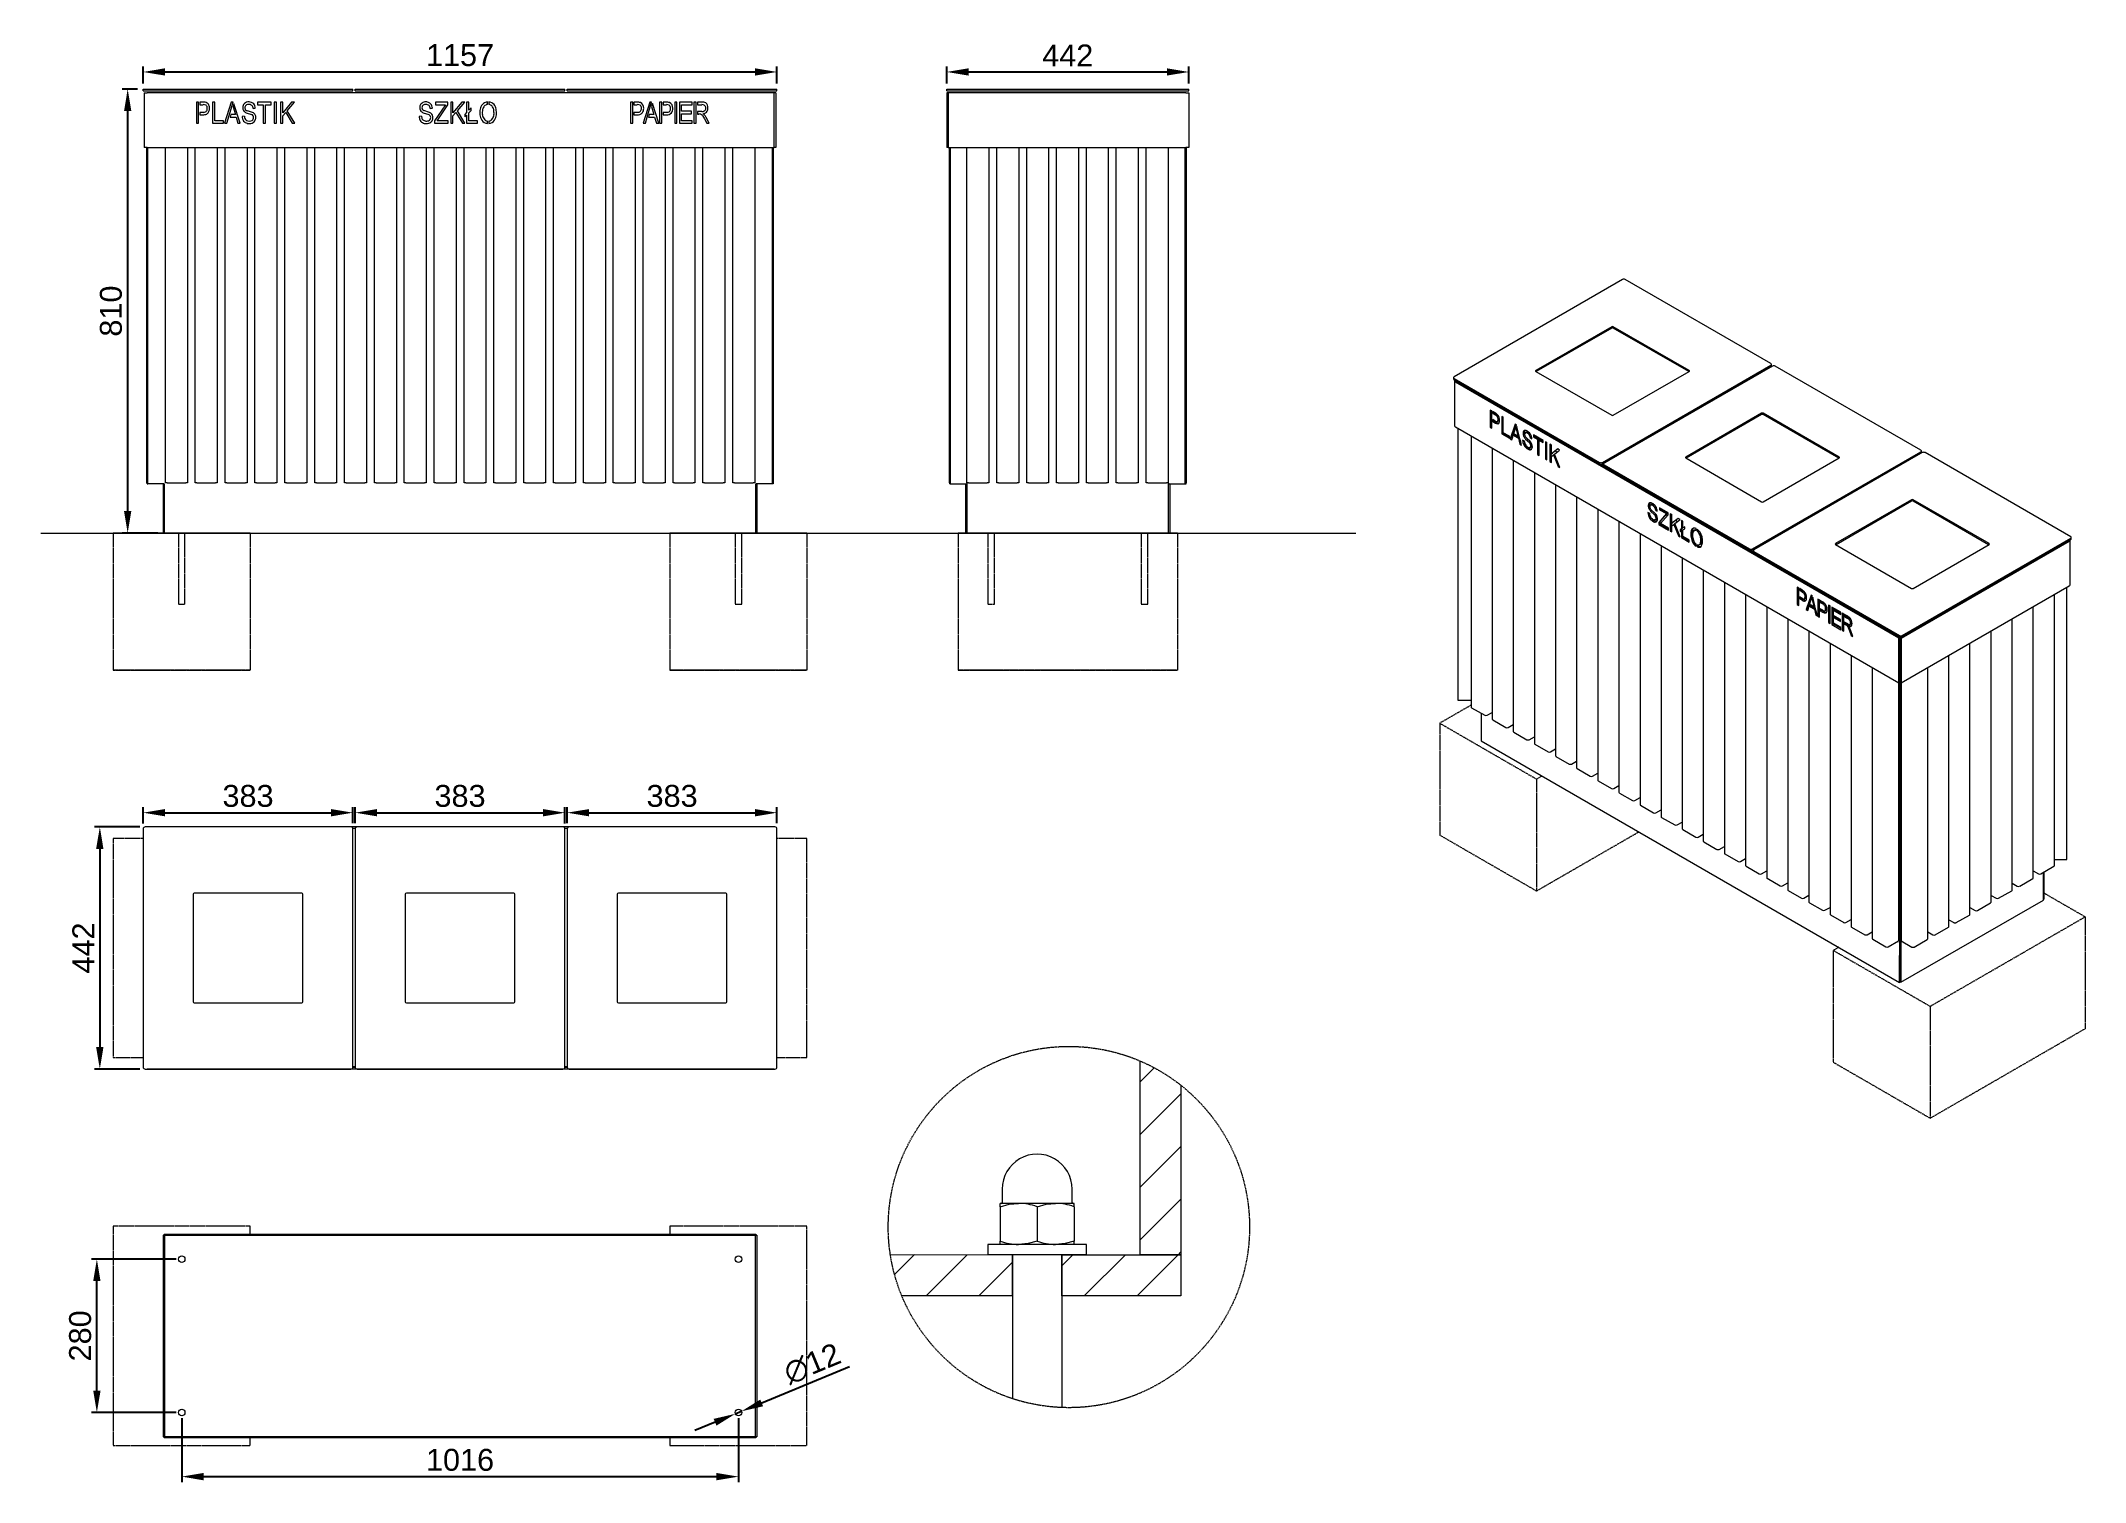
# Model space of a CAD drawing. Header units: millimetres. Extents: x 6723 to 10453, y 1348 to 3978.
import ezdxf

# ---------------------------------------------------------------- set-up
doc = ezdxf.new("R2010")
doc.units = ezdxf.units.MM
doc.linetypes.add('HIDDEN', pattern=[1.905, 1.27, -0.635])
for name, color, linetype, lineweight in [('ZANO_O', 10, 'Continuous', 0), ('ZANO_R', 7, 'Continuous', 0), ('ZANO_R_przerywana', 7, 'HIDDEN', 0), ('ZANO_W', 1, 'Continuous', 0)]:
    doc.layers.add(name, color=color, linetype=linetype, lineweight=lineweight)
doc.styles.get("Standard").update_dxf_attribs({"font": 'ARIALUNI.TTF'})
doc.dimstyles.new('pl i ang', dxfattribs={"dimtxt": 50, "dimasz": 50, "dimexe": 1.25, "dimexo": 0.625, "dimgap": 10, "dimtad": 1, "dimtoh": 1, "dimtxsty": 'Standard', "dimcen": 2.5, "dimclrd": 1, "dimclre": 1, "dimclrt": 1, "dimadec": 0, "dimazin": 0, "dimtfac": 1, "dimtmove": 0, "dimatfit": 3, "dimfxl": 1, "dimarcsym": 1})

msp = doc.modelspace()

# ---------------------------------------------------------------- blocks, each defined once
blk = doc.blocks.new('*D395')
at = {"layer": 'ZANO_O', "color": 1, "lineweight": -2}
for p, q in [((8038.2, 1492.5), (8198.3, 1558.7)), ((7953.1, 1457.3), (7916.2, 1442)), ((7990.1, 1472.6), (8001.2, 1477.2))]:
    blk.add_line(p, q, dxfattribs=at)
at = {"layer": 'ZANO_O', "color": 1}
for points in [[(8035.6, 1498.6), (8040.7, 1486.3), (8001.2, 1477.2)], [(7955.7, 1451.1), (7950.6, 1463.4), (7990.1, 1472.6)]]:
    blk.add_solid(points, dxfattribs=at)
at = {"layer": 'ZANO_O', "color": 1, "insert": (8130.5, 1563.9), "char_height": 40, "attachment_point": 5, "rotation": 22.4747}
blk.add_mtext('∅12', dxfattribs=at)
blk = doc.blocks.new('*D397')
at = {"layer": 'ZANO_W', "color": 1, "lineweight": -2}
for p, q in [((6903.3, 2543.4), (6820.6, 2543.4)), ((6830.6, 2503.4), (6830.6, 2141.6)), ((6903.3, 2101.6), (6820.6, 2101.6))]:
    blk.add_line(p, q, dxfattribs=at)
at = {"layer": 'ZANO_W', "color": 1}
for points in [[(6837.2, 2503.4), (6823.9, 2503.4), (6830.6, 2543.4)], [(6823.9, 2141.6), (6837.2, 2141.6), (6830.6, 2101.6)]]:
    blk.add_solid(points, dxfattribs=at)
at = {"layer": 'ZANO_W', "color": 1, "insert": (6800.5, 2322.5), "char_height": 40, "attachment_point": 5, "rotation": 90}
blk.add_mtext('442', dxfattribs=at)
blk = doc.blocks.new('*D398')
at = {"layer": 'ZANO_W', "color": 1, "lineweight": -2}
for p, q in [((6909.6, 2549.7), (6909.6, 2579.4)), ((7292.4, 2550.4), (7292.4, 2579.4)), ((6949.6, 2569.4), (7252.4, 2569.4))]:
    blk.add_line(p, q, dxfattribs=at)
at = {"layer": 'ZANO_W', "color": 1}
for points in [[(6949.6, 2576), (6949.6, 2562.7), (6909.6, 2569.4)], [(7252.4, 2562.7), (7252.4, 2576), (7292.4, 2569.4)]]:
    blk.add_solid(points, dxfattribs=at)
at = {"layer": 'ZANO_W', "color": 1, "insert": (7101, 2599.8), "char_height": 40, "attachment_point": 5}
blk.add_mtext('383', dxfattribs=at)
blk = doc.blocks.new('*D399')
at = {"layer": 'ZANO_W', "color": 1, "lineweight": -2}
for p, q in [((7296.4, 2550.4), (7296.4, 2579.4)), ((7679.3, 2549.7), (7679.3, 2579.4)), ((7336.4, 2569.4), (7639.3, 2569.4))]:
    blk.add_line(p, q, dxfattribs=at)
at = {"layer": 'ZANO_W', "color": 1}
for points in [[(7336.4, 2576), (7336.4, 2562.7), (7296.4, 2569.4)], [(7639.3, 2562.7), (7639.3, 2576), (7679.3, 2569.4)]]:
    blk.add_solid(points, dxfattribs=at)
at = {"layer": 'ZANO_W', "color": 1, "insert": (7487.8, 2599.8), "char_height": 40, "attachment_point": 5}
blk.add_mtext('383', dxfattribs=at)
blk = doc.blocks.new('*D400')
at = {"layer": 'ZANO_W', "color": 1, "lineweight": -2}
for p, q in [((7683.3, 2550.4), (7683.3, 2579.4)), ((8066.1, 2550.4), (8066.1, 2579.4)), ((7723.3, 2569.4), (8026.1, 2569.4))]:
    blk.add_line(p, q, dxfattribs=at)
at = {"layer": 'ZANO_W', "color": 1}
for points in [[(7723.3, 2576), (7723.3, 2562.7), (7683.3, 2569.4)], [(8026.1, 2562.7), (8026.1, 2576), (8066.1, 2569.4)]]:
    blk.add_solid(points, dxfattribs=at)
at = {"layer": 'ZANO_W', "color": 1, "insert": (7874.7, 2599.8), "char_height": 40, "attachment_point": 5}
blk.add_mtext('383', dxfattribs=at)
blk = doc.blocks.new('*D401')
at = {"layer": 'ZANO_W', "color": 1, "lineweight": -2}
for p, q in [((6909.6, 3899.6), (6909.6, 3930.9)), ((6949.6, 3920.9), (8026.1, 3920.9)), ((8066.1, 3899.6), (8066.1, 3930.9))]:
    blk.add_line(p, q, dxfattribs=at)
at = {"layer": 'ZANO_W', "color": 1}
for points in [[(6949.6, 3927.6), (6949.6, 3914.3), (6909.6, 3920.9)], [(8026.1, 3914.3), (8026.1, 3927.6), (8066.1, 3920.9)]]:
    blk.add_solid(points, dxfattribs=at)
at = {"layer": 'ZANO_W', "color": 1, "insert": (7487.8, 3951.4), "char_height": 40, "attachment_point": 5}
blk.add_mtext('1157', dxfattribs=at)
blk = doc.blocks.new('*D402')
at = {"layer": 'ZANO_W', "color": 1, "lineweight": -2}
for p, q in [((8375.7, 3899.6), (8375.7, 3930.9)), ((8415.7, 3920.9), (8777.5, 3920.9)), ((8817.5, 3899.6), (8817.5, 3930.9))]:
    blk.add_line(p, q, dxfattribs=at)
at = {"layer": 'ZANO_W', "color": 1}
for points in [[(8415.7, 3927.6), (8415.7, 3914.3), (8375.7, 3920.9)], [(8777.5, 3914.3), (8777.5, 3927.6), (8817.5, 3920.9)]]:
    blk.add_solid(points, dxfattribs=at)
at = {"layer": 'ZANO_W', "color": 1, "insert": (8596.6, 3951), "char_height": 40, "attachment_point": 5}
blk.add_mtext('442', dxfattribs=at)
blk = doc.blocks.new('*D403')
at = {"layer": 'ZANO_W', "color": 1, "lineweight": -2}
for p, q in [((6899.6, 3889.6), (6871.4, 3889.6)), ((6881.4, 3849.6), (6881.4, 3119.6)), ((6936.5, 3079.6), (6871.4, 3079.6))]:
    blk.add_line(p, q, dxfattribs=at)
at = {"layer": 'ZANO_W', "color": 1}
for points in [[(6888.1, 3849.6), (6874.8, 3849.6), (6881.4, 3889.6)], [(6874.8, 3119.6), (6888.1, 3119.6), (6881.4, 3079.6)]]:
    blk.add_solid(points, dxfattribs=at)
at = {"layer": 'ZANO_W', "color": 1, "insert": (6851, 3484.6), "char_height": 40, "attachment_point": 5, "rotation": 90}
blk.add_mtext('810', dxfattribs=at)
blk = doc.blocks.new('*D404')
at = {"layer": 'ZANO_W', "color": 1, "lineweight": -2}
for p, q in [((6970, 1754.8), (6815.2, 1754.8)), ((6825.2, 1514.9), (6825.2, 1714.8)), ((6970, 1474.9), (6815.2, 1474.9))]:
    blk.add_line(p, q, dxfattribs=at)
at = {"layer": 'ZANO_W', "color": 1}
for points in [[(6831.9, 1714.8), (6818.5, 1714.8), (6825.2, 1754.8)], [(6818.5, 1514.9), (6831.9, 1514.9), (6825.2, 1474.9)]]:
    blk.add_solid(points, dxfattribs=at)
at = {"layer": 'ZANO_W', "color": 1, "insert": (6794.8, 1614.8), "char_height": 40, "attachment_point": 5, "rotation": 90}
blk.add_mtext('280', dxfattribs=at)
blk = doc.blocks.new('*D405')
at = {"layer": 'ZANO_W', "color": 1, "lineweight": -2}
for p, q in [((6980, 1464.9), (6980, 1348)), ((7995.7, 1464.9), (7995.7, 1348)), ((7020, 1358), (7955.7, 1358))]:
    blk.add_line(p, q, dxfattribs=at)
at = {"layer": 'ZANO_W', "color": 1}
for points in [[(7020, 1364.7), (7020, 1351.3), (6980, 1358)], [(7955.7, 1351.3), (7955.7, 1364.7), (7995.7, 1358)]]:
    blk.add_solid(points, dxfattribs=at)
at = {"layer": 'ZANO_W', "color": 1, "insert": (7487.8, 1388.4), "char_height": 40, "attachment_point": 5}
blk.add_mtext('1016', dxfattribs=at)

# ---------------------------------------------------------------- dimensions: what is measured, and where the dimension line sits
at = {"layer": 'ZANO_O'}
dim = msp.add_diameter_dim_2p(p1=(7990.1, 1472.6), p2=(8001.2, 1477.2), dimstyle='pl i ang', override={"dimtxt": 40, "dimasz": 40, "dimexe": 10, "dimexo": 10, "dimtoh": 0, "dimdec": 0, "dimtdec": 0, "dimtmove": 1}, dxfattribs=at)
dim.commit()
dim.dimension.update_dxf_attribs({"geometry": '*D395', "text_midpoint": (8142.2, 1535.5), "dimtype": 163})
at = {"layer": 'ZANO_W'}
for p1, p2, distance, picture, middle in [((6909.5548, 3889.5826), (8066.1264, 3889.5826), 31.3416, '*D401', (7487.8406, 3951.3608)), ((8375.7, 3889.6), (8817.5, 3889.6), 31.3, '*D402', (8596.6, 3951))]:
    dim = msp.add_aligned_dim(p1=p1, p2=p2, distance=distance, dimstyle='pl i ang', override={"dimtxt": 40, "dimasz": 40, "dimexe": 10, "dimexo": 10, "dimtoh": 0, "dimdec": 0, "dimtdec": 0, "dimtmove": 1}, dxfattribs=at)
    dim.commit()
    dim.dimension.update_dxf_attribs({"geometry": picture, "text_midpoint": middle})
for base, p1, p2, picture, middle in [((6881.4, 3079.6), (6909.6, 3889.6), (6946.5, 3079.6), '*D403', (6851, 3484.6)), ((6830.6, 2101.6), (6913.3, 2543.4), (6913.3, 2101.6), '*D397', (6800.5, 2322.5)), ((6825.2, 1754.8), (6980, 1474.9), (6980, 1754.8), '*D404', (6794.8, 1614.8))]:
    dim = msp.add_linear_dim(base=base, p1=p1, p2=p2, angle=90, dimstyle='pl i ang', override={"dimtxt": 40, "dimasz": 40, "dimexe": 10, "dimexo": 10, "dimtoh": 0, "dimdec": 0, "dimtdec": 0, "dimtmove": 1}, dxfattribs=at)
    dim.commit()
    dim.dimension.update_dxf_attribs({"geometry": picture, "text_midpoint": middle})
for base, p1, p2, picture, middle in [((7292.4, 2569.4), (6909.6, 2539.7), (7292.4, 2540.4), '*D398', (7101, 2599.8)), ((7679.3, 2569.4), (7296.4, 2540.4), (7679.3, 2539.7), '*D399', (7487.8, 2599.8)), ((8066.1, 2569.4), (7683.3, 2540.4), (8066.1, 2540.4), '*D400', (7874.7, 2599.8)), ((7995.7, 1358), (6980, 1474.9), (7995.7, 1474.9), '*D405', (7487.8, 1388.4))]:
    dim = msp.add_linear_dim(base=base, p1=p1, p2=p2, dimstyle='pl i ang', override={"dimtxt": 40, "dimasz": 40, "dimexe": 10, "dimexo": 10, "dimtoh": 0, "dimdec": 0, "dimtdec": 0, "dimtmove": 1}, dxfattribs=at)
    dim.commit()
    dim.dimension.update_dxf_attribs({"geometry": picture, "text_midpoint": middle})

# ---------------------------------------------------------------- linework, layer by layer
at = {"layer": 'ZANO_R'}
for p, q in [((6909.6, 3886.6), (6909.6, 3889.6)), ((6909.6, 3889.6), (6913.3, 3889.6)), ((6909.6, 3886.6), (6913.3, 3886.6)), ((6911.6, 3883.1), (6911.6, 3783.1)), ((6911.6, 3883.1), (6917, 3883.1)), ((6913.3, 3889.6), (7288.7, 3889.6)), ((6913.3, 3886.6), (7288.7, 3886.6)), ((8061.1, 3883.1), (6917, 3883.1)), ((7288.7, 3889.6), (7292.4, 3889.6)), ((7288.7, 3886.6), (7292.4, 3886.6)), ((7292.4, 3886.6), (7292.4, 3889.6)), ((7296.4, 3886.6), (7296.4, 3889.6)), ((7296.4, 3889.6), (7300.1, 3889.6)), ((7296.4, 3886.6), (7300.1, 3886.6)), ((7300.1, 3889.6), (7675.6, 3889.6)), ((7300.1, 3886.6), (7675.6, 3886.6)), ((7675.6, 3889.6), (7679.3, 3889.6)), ((7675.6, 3886.6), (7679.3, 3886.6)), ((7679.3, 3886.6), (7679.3, 3889.6)), ((7683.3, 3886.6), (7683.3, 3889.6)), ((7683.3, 3889.6), (7687, 3889.6)), ((7683.3, 3886.6), (7687, 3886.6)), ((7687, 3889.6), (8062.4, 3889.6)), ((7687, 3886.6), (8062.4, 3886.6)), ((8061.1, 3783.1), (8061.1, 3883.1)), ((8064.1, 3883.1), (8061.1, 3883.1)), ((8062.4, 3889.6), (8066.1, 3889.6)), ((8062.4, 3886.6), (8066.1, 3886.6)), ((8064.1, 3883.1), (8064.1, 3783.1)), ((8066.1, 3886.6), (8066.1, 3889.6)), ((8375.7, 3886.6), (8375.7, 3889.6)), ((8375.7, 3889.6), (8379.4, 3889.6)), ((8375.7, 3886.6), (8379.4, 3886.6)), ((8378.7, 3883.1), (8375.7, 3883.1)), ((8375.7, 3883.1), (8375.7, 3783.1)), ((8378.7, 3883.1), (8378.7, 3783.1)), ((8812.2, 3883.1), (8378.7, 3883.1)), ((8379.4, 3889.6), (8813.8, 3889.6)), ((8379.4, 3886.6), (8813.8, 3886.6)), ((8812.2, 3883.1), (8817.6, 3883.1)), ((8813.8, 3889.6), (8817.5, 3889.6)), ((8813.8, 3886.6), (8817.5, 3886.6)), ((8817.5, 3886.6), (8817.5, 3889.6)), ((8817.6, 3883.1), (8817.6, 3783.1)), ((7010.7, 3865.7), (7006.7, 3865.7)), ((7006.7, 3865.7), (7006.7, 3827.2)), ((7010.7, 3827.2), (7010.7, 3865.7)), ((7013, 3865.7), (7013, 3861.2)), ((7021.1, 3865.7), (7013, 3865.7)), ((7013, 3861.2), (7019, 3861.2)), ((7019.1, 3847.2), (7013, 3847.2)), ((7013, 3847.2), (7013, 3842.7)), ((7013, 3842.7), (7018.8, 3842.7)), ((7036.2, 3865.7), (7036.2, 3827.2)), ((7040.2, 3865.7), (7036.2, 3865.7)), ((7040.2, 3831.7), (7040.2, 3865.7)), ((7070.5, 3865.7), (7058.2, 3827.2)), ((7062.4, 3827.2), (7073.9, 3865.7)), ((7069.5, 3843.2), (7068.2, 3838.7)), ((7077.9, 3843.2), (7069.5, 3843.2)), ((7073.9, 3865.7), (7070.5, 3865.7)), ((7075.3, 3862.9), (7073.7, 3857.3)), ((7073.7, 3857.3), (7077.9, 3843.2)), ((7086.7, 3827.2), (7075.3, 3862.9)), ((7097.8, 3846.4), (7107.5, 3843.2)), ((7109.3, 3847.1), (7099.8, 3849.9)), ((7110.2, 3854.2), (7114.2, 3854.7)), ((7118.2, 3865.7), (7118.2, 3861.2)), ((7143.2, 3865.7), (7118.2, 3865.7)), ((7118.2, 3861.2), (7128.7, 3861.2)), ((7128.7, 3861.2), (7128.7, 3827.2)), ((7132.7, 3861.2), (7143.2, 3861.2)), ((7132.7, 3827.2), (7132.7, 3861.2)), ((7143.2, 3861.2), (7143.2, 3865.7)), ((7148.7, 3865.7), (7148.7, 3827.2)), ((7152.8, 3865.7), (7148.7, 3865.7)), ((7152.8, 3827.2), (7152.8, 3865.7)), ((7160.3, 3865.7), (7160.3, 3827.2)), ((7164.3, 3865.7), (7160.3, 3865.7)), ((7164.3, 3846.6), (7164.3, 3865.7)), ((7180.6, 3865.7), (7164.3, 3846.6)), ((7164.3, 3840.6), (7169.7, 3847)), ((7169.7, 3847), (7181.7, 3827.2)), ((7172.4, 3850.1), (7185.7, 3865.7)), ((7186.3, 3827.2), (7172.4, 3850.1)), ((7185.7, 3865.7), (7180.6, 3865.7)), ((7420.4, 3846.6), (7430.8, 3843.2)), ((7432.4, 3847.1), (7421.9, 3850.3)), ((7433.3, 3854.2), (7437.3, 3854.7)), ((7461.1, 3861.2), (7441.3, 3831.9)), ((7443.3, 3865.7), (7443.3, 3861.2)), ((7465.8, 3865.7), (7443.3, 3865.7)), ((7443.3, 3861.2), (7461.1, 3861.2)), ((7445.9, 3831.7), (7465.8, 3861.2)), ((7465.8, 3861.2), (7465.8, 3865.7)), ((7470.8, 3865.7), (7470.8, 3827.2)), ((7474.8, 3865.7), (7470.8, 3865.7)), ((7474.8, 3846.6), (7474.8, 3865.7)), ((7491.2, 3865.7), (7474.8, 3846.6)), ((7474.8, 3840.6), (7480.3, 3847)), ((7480.3, 3847), (7492.3, 3827.2)), ((7483, 3850.1), (7496.3, 3865.7)), ((7496.8, 3827.2), (7483, 3850.1)), ((7496.3, 3865.7), (7491.2, 3865.7)), ((7499.8, 3847), (7496.3, 3843.5)), ((7496.3, 3843.5), (7496.3, 3839)), ((7496.3, 3839), (7499.8, 3842.3)), ((7499.8, 3865.7), (7499.8, 3847)), ((7503.8, 3865.7), (7499.8, 3865.7)), ((7499.8, 3842.3), (7499.8, 3827.2)), ((7503.8, 3851), (7503.8, 3865.7)), ((7508.3, 3855.5), (7503.8, 3851)), ((7503.8, 3846.3), (7508.3, 3850.8)), ((7503.8, 3831.7), (7503.8, 3846.3)), ((7508.3, 3850.8), (7508.3, 3855.5)), ((7537.9, 3861.7), (7537.9, 3866.2)), ((7540.4, 3866.2), (7540.4, 3861.7)), ((7802.9, 3865.7), (7798.9, 3865.7)), ((7798.9, 3865.7), (7798.9, 3827.2)), ((7802.9, 3827.2), (7802.9, 3865.7)), ((7810.7, 3865.7), (7805.1, 3865.7)), ((7805.1, 3865.7), (7805.1, 3861.2)), ((7805.1, 3861.2), (7811.2, 3861.2)), ((7811.2, 3847.2), (7805.1, 3847.2)), ((7805.1, 3847.2), (7805.1, 3842.7)), ((7805.1, 3842.7), (7811, 3842.7)), ((7834.2, 3865.7), (7821.9, 3827.2)), ((7829.4, 3838.7), (7837.3, 3865.7)), ((7833.1, 3843.2), (7831.8, 3838.7)), ((7841.6, 3843.2), (7833.1, 3843.2)), ((7837.3, 3865.7), (7834.2, 3865.7)), ((7838.9, 3863.2), (7837.3, 3857.7)), ((7837.3, 3857.7), (7841.6, 3843.2)), ((7850.4, 3827.2), (7838.9, 3863.2)), ((7852, 3865.7), (7852, 3827.2)), ((7856, 3865.7), (7852, 3865.7)), ((7856, 3827.2), (7856, 3865.7)), ((7858.2, 3865.7), (7858.2, 3861.2)), ((7863.8, 3865.7), (7858.2, 3865.7)), ((7858.2, 3861.2), (7864.3, 3861.2)), ((7858.2, 3847.2), (7858.2, 3842.7)), ((7864.4, 3847.2), (7858.2, 3847.2)), ((7858.2, 3842.7), (7864.1, 3842.7)), ((7883.5, 3865.7), (7879.5, 3865.7)), ((7879.5, 3865.7), (7879.5, 3827.2)), ((7883.5, 3827.2), (7883.5, 3865.7)), ((7888.1, 3865.7), (7888.1, 3827.2)), ((7911.1, 3865.7), (7888.1, 3865.7)), ((7892.1, 3861.2), (7911.1, 3861.2)), ((7892.1, 3849.2), (7892.1, 3861.2)), ((7910.1, 3849.2), (7892.1, 3849.2)), ((7892.1, 3844.7), (7910.1, 3844.7)), ((7892.1, 3831.7), (7892.1, 3844.7)), ((7910.1, 3844.7), (7910.1, 3849.2)), ((7911.1, 3861.2), (7911.1, 3865.7)), ((7918.6, 3865.7), (7914.6, 3865.7)), ((7914.6, 3865.7), (7914.6, 3827.2)), ((7918.6, 3827.2), (7918.6, 3865.7)), ((7920.9, 3865.7), (7920.9, 3861.2)), ((7928.8, 3865.7), (7920.9, 3865.7)), ((7920.9, 3861.2), (7929.1, 3861.2)), ((7920.9, 3848.7), (7920.9, 3844.2)), ((7929.1, 3848.7), (7920.9, 3848.7)), ((7920.9, 3844.2), (7923.8, 3844.2)), ((7936.2, 3855.1), (7936.2, 3854.9)), ((7006.7, 3827.2), (7010.7, 3827.2)), ((7036.2, 3827.2), (7056.2, 3827.2)), ((7056.2, 3831.7), (7040.2, 3831.7)), ((7056.2, 3827.2), (7056.2, 3831.7)), ((7058.2, 3827.2), (7062.4, 3827.2)), ((7068.2, 3838.7), (7079.2, 3838.7)), ((7079.2, 3838.7), (7082.6, 3827.2)), ((7082.6, 3827.2), (7086.7, 3827.2)), ((7094.2, 3840.2), (7090.2, 3839.7)), ((7128.7, 3827.2), (7132.7, 3827.2)), ((7148.7, 3827.2), (7152.8, 3827.2)), ((7160.3, 3827.2), (7164.3, 3827.2)), ((7164.3, 3827.2), (7164.3, 3840.6)), ((7181.7, 3827.2), (7186.3, 3827.2)), ((7417.3, 3840.2), (7413.3, 3839.7)), ((7441.3, 3831.9), (7441.3, 3827.2)), ((7441.3, 3827.2), (7466.3, 3827.2)), ((7466.3, 3831.7), (7445.9, 3831.7)), ((7466.3, 3827.2), (7466.3, 3831.7)), ((7470.8, 3827.2), (7474.8, 3827.2)), ((7474.8, 3827.2), (7474.8, 3840.6)), ((7492.3, 3827.2), (7496.8, 3827.2)), ((7499.8, 3827.2), (7519.9, 3827.2)), ((7519.9, 3831.7), (7503.8, 3831.7)), ((7519.9, 3827.2), (7519.9, 3831.7)), ((7537.9, 3826.8), (7537.9, 3831.3)), ((7540.4, 3831.3), (7540.4, 3826.8)), ((7798.9, 3827.2), (7802.9, 3827.2)), ((7821.9, 3827.2), (7826.1, 3827.2)), ((7826.1, 3827.2), (7829.4, 3838.7)), ((7831.8, 3838.7), (7842.9, 3838.7)), ((7842.9, 3838.7), (7846.3, 3827.2)), ((7846.3, 3827.2), (7850.4, 3827.2)), ((7852, 3827.2), (7856, 3827.2)), ((7879.5, 3827.2), (7883.5, 3827.2)), ((7888.1, 3827.2), (7911.6, 3827.2)), ((7911.6, 3831.7), (7892.1, 3831.7)), ((7911.6, 3827.2), (7911.6, 3831.7)), ((7914.6, 3827.2), (7918.6, 3827.2)), ((7930, 3841.5), (7933.7, 3835.5)), ((7933.7, 3835.5), (7938.1, 3827.2)), ((7942.5, 3827.2), (7937, 3837.8)), ((7938.1, 3827.2), (7942.5, 3827.2)), ((6917, 3783.1), (6911.6, 3783.1)), ((6916.6, 3171.3), (6916.6, 3783.1)), ((6916.8, 3169.5), (6916.8, 3783.1)), ((6917, 3783.1), (8061.1, 3783.1)), ((6918.2, 3169.5), (6918.2, 3783.1)), ((6950.3, 3171.3), (6950.3, 3783.1)), ((6990.3, 3783.1), (6990.3, 3171.3)), ((7004.8, 3171.3), (7004.8, 3783.1)), ((7044.8, 3783.1), (7044.8, 3171.3)), ((7059.2, 3171.3), (7059.2, 3783.1)), ((7099.2, 3783.1), (7099.2, 3171.3)), ((7113.7, 3171.3), (7113.7, 3783.1)), ((7153.7, 3783.1), (7153.7, 3171.3)), ((7168.2, 3171.3), (7168.2, 3783.1)), ((7208.2, 3783.1), (7208.2, 3171.3)), ((7222.7, 3171.3), (7222.7, 3783.1)), ((7262.7, 3783.1), (7262.7, 3171.3)), ((7277.2, 3171.3), (7277.2, 3783.1)), ((7317.2, 3783.1), (7317.2, 3171.3)), ((7331.6, 3171.3), (7331.6, 3783.1)), ((7371.6, 3783.1), (7371.6, 3171.3)), ((7386.1, 3171.3), (7386.1, 3783.1)), ((7426.1, 3783.1), (7426.1, 3171.3)), ((7440.6, 3171.3), (7440.6, 3783.1)), ((7480.6, 3783.1), (7480.6, 3171.3)), ((7495.1, 3171.3), (7495.1, 3783.1)), ((7535.1, 3783.1), (7535.1, 3171.3)), ((7549.6, 3171.3), (7549.6, 3783.1)), ((7589.6, 3783.1), (7589.6, 3171.3)), ((7604, 3171.3), (7604, 3783.1)), ((7644, 3783.1), (7644, 3171.3)), ((7658.5, 3171.3), (7658.5, 3783.1)), ((7698.5, 3783.1), (7698.5, 3171.3)), ((7713, 3171.3), (7713, 3783.1)), ((7753, 3783.1), (7753, 3171.3)), ((7767.5, 3171.3), (7767.5, 3783.1)), ((7807.5, 3783.1), (7807.5, 3171.3)), ((7822, 3171.3), (7822, 3783.1)), ((7862, 3783.1), (7862, 3171.3)), ((7876.4, 3171.3), (7876.4, 3783.1)), ((7916.4, 3783.1), (7916.4, 3171.3)), ((7930.9, 3171.3), (7930.9, 3783.1)), ((7970.9, 3783.1), (7970.9, 3171.3)), ((7985.4, 3171.3), (7985.4, 3783.1)), ((8025.4, 3783.1), (8025.4, 3171.3)), ((8057.4, 3783.1), (8057.4, 3169.5)), ((8058.9, 3783.1), (8058.9, 3169.5)), ((8059.1, 3783.1), (8059.1, 3171.3)), ((8064.1, 3783.1), (8061.1, 3783.1)), ((8378.7, 3783.1), (8375.7, 3783.1)), ((8378.7, 3783.1), (8812.2, 3783.1)), ((8380.7, 3171.3), (8380.7, 3783.1)), ((8380.9, 3783.1), (8380.9, 3169.5)), ((8382.3, 3783.1), (8382.3, 3169.5)), ((8412.7, 3171.3), (8412.7, 3783.1)), ((8452.7, 3783.1), (8452.7, 3171.3)), ((8467.2, 3171.3), (8467.2, 3783.1)), ((8507.2, 3783.1), (8507.2, 3171.3)), ((8521.7, 3171.3), (8521.7, 3783.1)), ((8561.7, 3783.1), (8561.7, 3171.3)), ((8576.2, 3171.3), (8576.2, 3783.1)), ((8616.1, 3783.1), (8616.1, 3171.3)), ((8630.6, 3171.3), (8630.6, 3783.1)), ((8670.6, 3783.1), (8670.6, 3171.3)), ((8685.1, 3171.3), (8685.1, 3783.1)), ((8725.1, 3783.1), (8725.1, 3171.3)), ((8739.6, 3171.3), (8739.6, 3783.1)), ((8779.6, 3783.1), (8779.6, 3171.3)), ((8780.6, 3719.5), (8780.6, 3783.1)), ((8811, 3169.5), (8811, 3783.1)), ((8817.6, 3783.1), (8812.2, 3783.1)), ((8812.4, 3169.5), (8812.4, 3783.1)), ((8812.6, 3783.1), (8812.6, 3171.3)), ((8780.6, 3719.5), (8779.6, 3719.5)), ((8779.6, 3719.3), (8780.6, 3719.3)), ((8780.6, 3519.2), (8780.6, 3719.5)), ((8780.6, 3519.4), (8779.6, 3519.4)), ((8779.6, 3519.2), (8780.6, 3519.2)), ((8780.6, 3419.7), (8780.6, 3519.2)), ((9608.7, 3542.1), (9301.5, 3364.8)), ((9879.4, 3388.9), (9613.9, 3542.1)), ((9589.1, 3456.1), (9450.5, 3376.1)), ((9589.1, 3453.7), (9451.2, 3374.1)), ((9730.4, 3376.1), (9591.9, 3456.1)), ((9729.7, 3374.1), (9591.9, 3453.7)), ((8780.6, 3419.7), (8779.6, 3419.7)), ((8779.6, 3419.5), (8780.6, 3419.5)), ((8780.6, 3219.3), (8780.6, 3419.7)), ((9300.4, 3363.3), (9300.4, 3360.8)), ((9301.5, 3361.8), (9567, 3208.5)), ((9301.5, 3359.3), (9567, 3206.1)), ((9302.5, 3357.2), (9302.5, 3275.5)), ((9450.5, 3374.5), (9589.1, 3294.5)), ((9877.8, 3382), (9571, 3205)), ((9572.2, 3208.5), (9879.4, 3385.9)), ((9572.2, 3206.1), (9879.4, 3383.4)), ((9882.3, 3384.2), (9575.1, 3206.9)), ((9591.9, 3294.5), (9730.4, 3374.5)), ((9835.4, 3357.6), (9835, 3357.8)), ((9878.1, 3381.8), (9877.4, 3382.3)), ((9878.1, 3381.8), (9877.8, 3382)), ((9880.3, 3383.1), (9879.6, 3383.5)), ((9880.5, 3384.9), (9880.5, 3387.4)), ((10153, 3231), (9887.5, 3384.2)), ((10113.2, 2887.9), (9304.1, 3355)), ((10115.3, 2889.1), (9306.2, 3356.2)), ((9347.3, 3332.9), (9347, 3332.7)), ((9370.4, 3302.5), (9367.6, 3304.1)), ((9367.6, 3304.1), (9367.6, 3272.7)), ((9369.7, 3302.9), (9369.7, 3273.9)), ((9370.4, 3296.1), (9369.7, 3296.5)), ((9370.4, 3271.1), (9370.4, 3302.5)), ((9377.8, 3298.2), (9372, 3301.5)), ((9372, 3301.5), (9372, 3297.9)), ((9372, 3297.9), (9374.1, 3299.1)), ((9372, 3297.9), (9376.3, 3295.5)), ((9376.3, 3284), (9372, 3286.5)), ((9372, 3286.5), (9372, 3282.8)), ((9372, 3282.8), (9374.1, 3284)), ((9372, 3282.8), (9376.2, 3280.4)), ((9374.1, 3300.3), (9374.1, 3299.1)), ((9374.1, 3299.1), (9378.4, 3296.7)), ((9374.1, 3285.3), (9374.1, 3284)), ((9374.1, 3284), (9378.3, 3281.6)), ((9376.3, 3295.5), (9378.4, 3296.7)), ((9380, 3292.4), (9382.2, 3293.7)), ((9380.3, 3283), (9382.4, 3284.3)), ((9381.7, 3286.7), (9383.9, 3287.9)), ((9384.3, 3288.1), (9383.9, 3288.3)), ((9391.3, 3290.5), (9388.5, 3292.1)), ((9388.5, 3292.1), (9388.5, 3260.7)), ((9390.6, 3290.9), (9390.6, 3261.9)), ((9391.3, 3284), (9390.6, 3284.4)), ((9391.3, 3262.7), (9391.3, 3290.5)), ((9862.6, 3298.2), (9724.1, 3218.2)), ((9862.6, 3295.8), (9724.8, 3216.2)), ((10004, 3218.2), (9865.4, 3298.2)), ((10003.3, 3216.2), (9865.4, 3295.8)), ((9304.1, 3273.3), (10113.2, 2806.3)), ((9308.7, 2773.9), (9308.7, 3270.7)), ((9332.5, 3257), (9332.5, 2762.2)), ((9367.6, 3272.7), (9369.7, 3273.9)), ((9367.6, 3272.7), (9370.4, 3271.1)), ((9369.7, 3273.9), (9370.4, 3273.5)), ((9376.2, 3280.4), (9378.3, 3281.6)), ((9381.1, 3278.8), (9383.2, 3280)), ((9388.5, 3260.7), (9390.6, 3261.9)), ((9388.5, 3260.7), (9402.6, 3252.5)), ((9390.6, 3261.9), (9402.6, 3254.9)), ((9402.6, 3256.2), (9391.3, 3262.7)), ((9402.6, 3252.5), (9402.6, 3256.2)), ((9412.7, 3278.1), (9404, 3251.7)), ((9404, 3251.7), (9406.1, 3252.9)), ((9404, 3251.7), (9407, 3250)), ((9414.2, 3277.3), (9406.1, 3252.9)), ((9406.1, 3252.9), (9407.6, 3252.1)), ((9407, 3250), (9415.1, 3276.7)), ((9412, 3260.1), (9411, 3257)), ((9411, 3257), (9413.2, 3258.2)), ((9411, 3257), (9418.8, 3252.5)), ((9417.9, 3256.7), (9412, 3260.1)), ((9413.4, 3271.3), (9412.4, 3271.9)), ((9415.1, 3276.7), (9412.7, 3278.1)), ((9413.5, 3259.3), (9413.2, 3258.2)), ((9413.2, 3258.2), (9420.9, 3253.8)), ((9416.1, 3273.8), (9414.9, 3269.9)), ((9414.9, 3269.9), (9416.8, 3271)), ((9414.9, 3269.9), (9417.9, 3256.7)), ((9424.2, 3240), (9416.1, 3273.8)), ((9417.9, 3256.7), (9419.9, 3257.9)), ((9418.8, 3252.5), (9420.9, 3253.7)), ((9418.8, 3252.5), (9421.2, 3241.7)), ((9421.8, 3249.9), (9423.4, 3243)), ((9429.5, 3247.6), (9426.6, 3248.8)), ((9427.4, 3261.4), (9429.5, 3262.7)), ((9430.5, 3261.4), (9429.5, 3262)), ((9433.5, 3263.7), (9431.4, 3262.5)), ((9431.6, 3262.6), (9433.8, 3263.9)), ((9432, 3251.1), (9438.9, 3244.6)), ((9440.1, 3247.1), (9433.4, 3253.2)), ((9433.5, 3263.7), (9433.8, 3263.9)), ((9434.1, 3252.4), (9441, 3245.8)), ((9435.3, 3261.8), (9437.5, 3263)), ((9438.9, 3244.6), (9441, 3245.8)), ((9440.8, 3252.5), (9442.9, 3253.7)), ((9440.8, 3252.5), (9443.6, 3251.3)), ((9443.3, 3254), (9442.9, 3254.2)), ((9442.9, 3253.7), (9443.4, 3253.5)), ((9464.1, 3248.4), (9446.4, 3258.6)), ((9446.4, 3258.6), (9446.4, 3254.9)), ((9446.4, 3254.9), (9448.6, 3256.2)), ((9446.4, 3254.9), (9453.9, 3250.7)), ((9448.6, 3257.4), (9448.6, 3256.2)), ((9448.6, 3256.2), (9456, 3251.9)), ((9453.9, 3250.7), (9456, 3251.9)), ((9453.9, 3250.7), (9453.9, 3222.9)), ((9456, 3251.9), (9456, 3224.1)), ((9456.7, 3246.3), (9456, 3246.7)), ((9456.7, 3249), (9458.8, 3250.2)), ((9456.7, 3221.3), (9456.7, 3249)), ((9456.7, 3249), (9464.1, 3244.7)), ((9458.8, 3250.2), (9464.1, 3247.2)), ((9464.1, 3244.7), (9464.1, 3248.4)), ((9470.9, 3244.5), (9468, 3246.2)), ((9468, 3246.2), (9468, 3214.7)), ((9470.1, 3244.9), (9470.1, 3215.9)), ((8780.6, 3219.5), (8779.6, 3219.5)), ((8779.6, 3219.3), (8780.6, 3219.3)), ((8780.6, 3079.6), (8780.6, 3219.3)), ((9371, 3234.7), (9371, 2740)), ((9409.5, 3212.5), (9409.5, 2717.7)), ((9421.2, 3241.7), (9423.4, 3243)), ((9421.2, 3241.7), (9424.2, 3240)), ((9423.4, 3243), (9423.5, 3242.9)), ((9428.6, 3240.8), (9430.7, 3242)), ((9433, 3234.9), (9435.1, 3236.2)), ((9437.9, 3231.9), (9440, 3233.1)), ((9440.2, 3235.7), (9442.3, 3236.9)), ((9441.5, 3238.7), (9443.6, 3239.9)), ((9453.9, 3222.9), (9456, 3224.1)), ((9453.9, 3222.9), (9456.7, 3221.3)), ((9456, 3224.1), (9456.7, 3223.7)), ((9468, 3214.7), (9470.1, 3215.9)), ((9468, 3214.7), (9470.9, 3213.1)), ((9470.9, 3238.1), (9470.1, 3238.5)), ((9470.1, 3215.9), (9470.9, 3215.5)), ((9470.9, 3213.1), (9470.9, 3244.5)), ((9479, 3239.8), (9476.2, 3241.5)), ((9476.2, 3241.5), (9476.2, 3210)), ((9476.2, 3210), (9478.3, 3211.2)), ((9476.2, 3210), (9479, 3208.4)), ((9478.3, 3240.2), (9478.3, 3211.2)), ((9479, 3233.4), (9478.3, 3233.8)), ((9478.3, 3211.2), (9479, 3210.8)), ((9479, 3224.2), (9479, 3239.8)), ((9490.5, 3233.2), (9479, 3224.2)), ((9479, 3224.2), (9481.1, 3225.4)), ((9479, 3219.3), (9482.8, 3222.3)), ((9479, 3208.4), (9479, 3219.3)), ((9490.9, 3233), (9481.1, 3225.4)), ((9482.8, 3222.3), (9484.9, 3223.5)), ((9482.8, 3222.3), (9491.3, 3201.3)), ((9484.7, 3223.8), (9494.1, 3231.1)), ((9494.5, 3199.4), (9484.7, 3223.8)), ((9489.4, 3227.4), (9486.1, 3229.3)), ((9494.1, 3231.1), (9490.5, 3233.2)), ((9724.1, 3216.6), (9862.6, 3136.6)), ((9845.8, 3050.6), (10153, 3227.9)), ((9845.8, 3048.1), (10153, 3225.5)), ((10155.8, 3226.3), (9848.6, 3049)), ((9865.4, 3136.6), (10004, 3216.6)), ((10151.7, 3223.9), (10151, 3224.3)), ((10153.8, 3225.1), (10153.1, 3225.6)), ((10154.1, 3227), (10154.1, 3229.4)), ((10426.5, 3073), (10161, 3226.3)), ((6916.8, 3171.3), (6916.6, 3171.3)), ((6953.3, 3171.3), (6950.3, 3171.3)), ((6953.3, 3171.3), (6987.3, 3171.3)), ((6990.3, 3171.3), (6987.3, 3171.3)), ((7007.8, 3171.3), (7004.8, 3171.3)), ((7007.8, 3171.3), (7041.8, 3171.3)), ((7044.8, 3171.3), (7041.8, 3171.3)), ((7062.2, 3171.3), (7059.2, 3171.3)), ((7062.2, 3171.3), (7096.2, 3171.3)), ((7099.2, 3171.3), (7096.2, 3171.3)), ((7116.7, 3171.3), (7113.7, 3171.3)), ((7116.7, 3171.3), (7150.7, 3171.3)), ((7153.7, 3171.3), (7150.7, 3171.3)), ((7171.2, 3171.3), (7168.2, 3171.3)), ((7171.2, 3171.3), (7205.2, 3171.3)), ((7208.2, 3171.3), (7205.2, 3171.3)), ((7225.7, 3171.3), (7222.7, 3171.3)), ((7225.7, 3171.3), (7259.7, 3171.3)), ((7262.7, 3171.3), (7259.7, 3171.3)), ((7280.2, 3171.3), (7277.2, 3171.3)), ((7280.2, 3171.3), (7314.2, 3171.3)), ((7317.2, 3171.3), (7314.2, 3171.3)), ((7334.6, 3171.3), (7331.6, 3171.3)), ((7334.6, 3171.3), (7368.6, 3171.3)), ((7371.6, 3171.3), (7368.6, 3171.3)), ((7389.1, 3171.3), (7386.1, 3171.3)), ((7389.1, 3171.3), (7423.1, 3171.3)), ((7426.1, 3171.3), (7423.1, 3171.3)), ((7443.6, 3171.3), (7440.6, 3171.3)), ((7443.6, 3171.3), (7477.6, 3171.3)), ((7480.6, 3171.3), (7477.6, 3171.3)), ((7498.1, 3171.3), (7495.1, 3171.3)), ((7498.1, 3171.3), (7532.1, 3171.3)), ((7535.1, 3171.3), (7532.1, 3171.3)), ((7552.6, 3171.3), (7549.6, 3171.3)), ((7552.6, 3171.3), (7586.6, 3171.3)), ((7589.6, 3171.3), (7586.6, 3171.3)), ((7607, 3171.3), (7604, 3171.3)), ((7607, 3171.3), (7641, 3171.3)), ((7644, 3171.3), (7641, 3171.3)), ((7661.5, 3171.3), (7658.5, 3171.3)), ((7661.5, 3171.3), (7695.5, 3171.3)), ((7698.5, 3171.3), (7695.5, 3171.3)), ((7716, 3171.3), (7713, 3171.3)), ((7716, 3171.3), (7750, 3171.3)), ((7753, 3171.3), (7750, 3171.3)), ((7770.5, 3171.3), (7767.5, 3171.3)), ((7770.5, 3171.3), (7804.5, 3171.3)), ((7807.5, 3171.3), (7804.5, 3171.3)), ((7825, 3171.3), (7822, 3171.3)), ((7825, 3171.3), (7859, 3171.3)), ((7862, 3171.3), (7859, 3171.3)), ((7879.4, 3171.3), (7876.4, 3171.3)), ((7879.4, 3171.3), (7913.4, 3171.3)), ((7916.4, 3171.3), (7913.4, 3171.3)), ((7933.9, 3171.3), (7930.9, 3171.3)), ((7933.9, 3171.3), (7967.9, 3171.3)), ((7970.9, 3171.3), (7967.9, 3171.3)), ((7988.4, 3171.3), (7985.4, 3171.3)), ((7988.4, 3171.3), (8022.4, 3171.3)), ((8025.4, 3171.3), (8022.4, 3171.3)), ((8059.1, 3171.3), (8058.9, 3171.3)), ((8380.9, 3171.3), (8380.7, 3171.3)), ((8415.7, 3171.3), (8412.7, 3171.3)), ((8412.7, 3171.3), (8412.7, 3079.6)), ((8415.7, 3171.3), (8449.7, 3171.3)), ((8452.7, 3171.3), (8449.7, 3171.3)), ((8470.2, 3171.3), (8467.2, 3171.3)), ((8470.2, 3171.3), (8504.2, 3171.3)), ((8507.2, 3171.3), (8504.2, 3171.3)), ((8524.7, 3171.3), (8521.7, 3171.3)), ((8524.7, 3171.3), (8558.7, 3171.3)), ((8561.7, 3171.3), (8558.7, 3171.3)), ((8579.1, 3171.3), (8576.2, 3171.3)), ((8579.1, 3171.3), (8613.1, 3171.3)), ((8616.1, 3171.3), (8613.1, 3171.3)), ((8633.6, 3171.3), (8630.6, 3171.3)), ((8633.6, 3171.3), (8667.6, 3171.3)), ((8670.6, 3171.3), (8667.6, 3171.3)), ((8688.1, 3171.3), (8685.1, 3171.3)), ((8688.1, 3171.3), (8722.1, 3171.3)), ((8725.1, 3171.3), (8722.1, 3171.3)), ((8742.6, 3171.3), (8739.6, 3171.3)), ((8742.6, 3171.3), (8776.6, 3171.3)), ((8779.6, 3171.3), (8776.6, 3171.3)), ((8812.6, 3171.3), (8812.4, 3171.3)), ((9448, 3190.2), (9448, 2695.5)), ((9491.3, 3201.3), (9493.3, 3202.5)), ((9491.3, 3201.3), (9494.5, 3199.4)), ((9571, 3205), (9574, 3203.2)), ((9571, 3205), (9571, 3203.3)), ((9574, 3205.4), (9574, 3202.9)), ((9575.1, 3203.9), (9840.6, 3050.6)), ((9575.1, 3201.4), (9840.6, 3048.1)), ((6916.8, 3169.5), (6918.2, 3169.5)), ((6947.5, 3169.5), (6918.2, 3169.5)), ((6946.5, 3079.6), (6946.5, 3169.5)), ((6947.5, 3169.5), (6948.8, 3169.5)), ((6948, 3169.5), (6948, 3079.6)), ((8026.9, 3169.5), (8028.2, 3169.5)), ((8027.6, 3079.6), (8027.6, 3169.5)), ((8057.4, 3169.5), (8028.2, 3169.5)), ((8029.1, 3169.5), (8029.1, 3079.6)), ((8058.9, 3169.5), (8057.4, 3169.5)), ((8382.3, 3169.5), (8380.9, 3169.5)), ((8382.3, 3169.5), (8411.6, 3169.5)), ((8410.7, 3079.6), (8410.7, 3169.5)), ((8412.6, 3169.5), (8411.6, 3169.5)), ((8412.6, 3169.5), (8412.7, 3169.5)), ((8781.7, 3169.5), (8780.6, 3169.5)), ((8780.6, 3169.5), (8780.6, 3169.5)), ((8781.7, 3169.5), (8811, 3169.5)), ((8782.6, 3169.5), (8782.6, 3079.6)), ((8811, 3169.5), (8812.4, 3169.5)), ((9486.6, 3168), (9486.6, 2673.3)), ((9525.1, 3145.8), (9525.1, 2651)), ((9656.9, 3133.6), (9659, 3134.9)), ((10136.2, 3140.3), (9997.6, 3060.3)), ((10136.2, 3137.8), (9998.3, 3058.3)), ((10277.5, 3060.3), (10139, 3140.3)), ((10276.8, 3058.3), (10139, 3137.8)), ((9563.6, 3123.5), (9563.6, 2628.8)), ((9602.1, 3101.3), (9602.1, 2606.5)), ((9657.9, 3115.7), (9655.1, 3116.9)), ((9657, 3124.3), (9659, 3125.4)), ((9658.9, 3129.5), (9658, 3130.1)), ((9659.3, 3105.3), (9661.4, 3106.5)), ((9661.9, 3131.8), (9659.8, 3130.6)), ((9660.1, 3119.6), (9662.2, 3120.8)), ((9660.1, 3119.6), (9667.4, 3112.6)), ((9660.4, 3130.8), (9662.5, 3132.1)), ((9668.6, 3115.2), (9661.1, 3122.1)), ((9662.2, 3120.8), (9669.6, 3113.8)), ((9663.8, 3129.9), (9665.9, 3131.1)), ((9664.2, 3101.1), (9666.3, 3102.3)), ((9667.4, 3112.6), (9669.6, 3113.8)), ((9667.9, 3125.8), (9670, 3127)), ((9668.8, 3103.8), (9670.9, 3105)), ((9669.3, 3120.6), (9671.4, 3121.8)), ((9669.3, 3120.6), (9672.1, 3119.4)), ((9670, 3106.8), (9672.1, 3108)), ((9671.8, 3122.1), (9671.4, 3122.4)), ((9671.4, 3121.8), (9671.9, 3121.6)), ((9688.9, 3115), (9674.9, 3099.1)), ((9674.9, 3099.1), (9677, 3100.3)), ((9674.9, 3099.1), (9674.9, 3095.3)), ((9674.9, 3095.3), (9677, 3096.5)), ((9676.3, 3125.9), (9676.3, 3122.2)), ((9692.2, 3116.7), (9676.3, 3125.9)), ((9676.3, 3122.2), (9678.4, 3123.5)), ((9676.3, 3122.2), (9688.9, 3115)), ((9691, 3116.2), (9677, 3100.3)), ((9677, 3100.3), (9677, 3096.5)), ((9677, 3096.5), (9692.6, 3087.5)), ((9678.2, 3097.1), (9692.2, 3113.1)), ((9692.6, 3088.8), (9678.2, 3097.1)), ((9678.4, 3124.7), (9678.4, 3123.5)), ((9678.4, 3123.5), (9691, 3116.2)), ((9690.6, 3111.2), (9688, 3112.8)), ((9688.9, 3115), (9691, 3116.2)), ((9692.2, 3113.1), (9692.2, 3116.7)), ((9698.6, 3113.1), (9695.8, 3114.7)), ((9695.8, 3114.7), (9695.8, 3083.2)), ((9697.9, 3113.5), (9697.9, 3084.5)), ((9698.6, 3106.6), (9697.9, 3107)), ((9698.6, 3097.4), (9698.6, 3113.1)), ((9710.2, 3106.4), (9698.6, 3097.4)), ((9698.6, 3097.4), (9700.7, 3098.6)), ((9710.5, 3106.2), (9700.7, 3098.6)), ((9702.4, 3095.5), (9704.5, 3096.7)), ((9704.4, 3097), (9713.8, 3104.3)), ((9714.2, 3072.6), (9704.4, 3097)), ((9709, 3100.6), (9705.7, 3102.5)), ((9713.8, 3104.3), (9710.2, 3106.4)), ((9719.1, 3101.2), (9716.3, 3102.8)), ((9716.3, 3102.8), (9716.3, 3087.6)), ((9718.4, 3101.6), (9718.4, 3088.8)), ((9719.1, 3089.2), (9719.1, 3101.2)), ((6723.1, 3079.6), (8466.9, 3079.6)), ((6855.1, 3079.6), (7105, 3079.6)), ((7105, 3079.6), (6855.1, 3079.6)), ((6974, 3079.6), (6986, 3079.6)), ((6974, 3079.6), (6986, 3079.6)), ((7105, 3079.6), (7870.7, 3079.6)), ((7870.7, 3079.6), (8120.6, 3079.6)), ((8120.6, 3079.6), (7870.7, 3079.6)), ((7989.7, 3079.6), (8001.6, 3079.6)), ((7989.7, 3079.6), (8001.6, 3079.6)), ((8046.2, 3079.6), (9122.3, 3079.6)), ((8396.7, 3079.6), (8796.6, 3079.6)), ((8796.6, 3079.6), (8396.7, 3079.6)), ((8462.7, 3079.6), (8450.7, 3079.6)), ((8742.6, 3079.6), (8730.6, 3079.6)), ((9640.7, 3079.1), (9640.7, 2584.3)), ((9674.9, 3095.3), (9692.6, 3085.1)), ((9692.6, 3085.1), (9692.6, 3088.8)), ((9695.8, 3083.2), (9697.9, 3084.5)), ((9695.8, 3083.2), (9698.6, 3081.6)), ((9697.9, 3084.5), (9698.6, 3084.1)), ((9698.6, 3092.5), (9702.4, 3095.5)), ((9698.6, 3081.6), (9698.6, 3092.5)), ((9702.4, 3095.5), (9710.9, 3074.5)), ((9710.9, 3074.5), (9712.9, 3075.7)), ((9710.9, 3074.5), (9714.2, 3072.6)), ((9716.3, 3087.6), (9713.8, 3086.1)), ((9713.8, 3086.1), (9713.8, 3082.4)), ((9713.8, 3082.4), (9716.3, 3083.7)), ((9713.8, 3082.4), (9715.9, 3083.7)), ((9715.9, 3087.4), (9715.9, 3083.7)), ((9715.9, 3083.7), (9718.4, 3084.9)), ((9716.3, 3087.6), (9718.4, 3088.8)), ((9716.3, 3083.7), (9718.4, 3084.9)), ((9716.3, 3083.7), (9716.3, 3071.4)), ((9716.3, 3071.4), (9718.4, 3072.6)), ((9716.3, 3071.4), (9730.4, 3063.2)), ((9719.1, 3094.8), (9718.4, 3095.2)), ((9718.4, 3084.9), (9718.4, 3072.6)), ((9718.4, 3072.6), (9730.4, 3065.7)), ((9722.3, 3091), (9719.1, 3089.2)), ((9719.1, 3085.3), (9722.3, 3087.2)), ((9719.1, 3085.3), (9721.2, 3086.6)), ((9719.1, 3073.4), (9719.1, 3085.3)), ((9730.4, 3066.9), (9719.1, 3073.4)), ((9721.2, 3086.6), (9722.3, 3087.2)), ((9722.3, 3087.2), (9722.3, 3091)), ((9730.4, 3063.2), (9730.4, 3066.9)), ((9733.4, 3074.1), (9735.5, 3075.3)), ((9733.8, 3082.4), (9735.9, 3083.6)), ((9736, 3064.5), (9738.1, 3065.8)), ((9738.7, 3083.5), (9736.2, 3084.9)), ((9741.4, 3085.2), (9739.3, 3084)), ((9743.2, 3084), (9743.2, 3087.7)), ((9743.2, 3055.5), (9743.2, 3059.2)), ((9744.9, 3086.7), (9744.9, 3083)), ((9744.9, 3083), (9747.1, 3084.2)), ((9747.1, 3085), (9747.1, 3084.2)), ((9748.8, 3058.3), (9750.9, 3059.5)), ((9749.1, 3077.9), (9751.3, 3079.1)), ((9749.4, 3058.7), (9751.5, 3060)), ((9751.2, 3071.6), (9753.4, 3072.8)), ((9751.6, 3064.1), (9753.7, 3065.3)), ((9753.2, 3075.1), (9752.8, 3075.3)), ((9997.6, 3058.7), (10136.2, 2978.7)), ((10117.4, 2887.9), (10423.9, 3064.8)), ((10119.3, 2892.7), (10426.5, 3070)), ((10119.3, 2890.2), (10426.5, 3067.6)), ((10139, 2978.7), (10277.5, 3058.7)), ((10425.5, 2985.4), (10425.5, 3067)), ((10427.6, 3069.1), (10427.6, 3071.5)), ((9679.2, 3056.8), (9679.2, 2562.1)), ((9717.7, 3034.6), (9717.7, 2539.8)), ((9744.9, 3058.2), (9744.9, 3054.5)), ((9744.9, 3054.5), (9747.1, 3055.7)), ((9747.1, 3057.8), (9747.1, 3055.7)), ((9844.6, 3047.7), (9843.2, 3046.9)), ((9845.1, 3046.7), (9847.5, 3045.3)), ((9847.5, 3047.5), (9847.5, 3045)), ((9848.6, 3045.9), (10114.1, 2892.7)), ((9848.6, 3043.5), (10114.1, 2890.2)), ((9851.6, 3041.8), (9851.6, 3041.3)), ((9851.6, 3041.3), (9852, 3041.5)), ((9756.2, 3012.3), (9756.2, 2517.6)), ((9794.7, 2990.1), (9794.7, 2495.4)), ((9833.3, 2967.9), (9833.3, 2473.1)), ((9930.6, 2979.2), (9927.7, 2980.8)), ((9927.7, 2980.8), (9927.7, 2949.3)), ((9927.7, 2949.3), (9929.8, 2950.6)), ((9927.7, 2949.3), (9930.6, 2947.7)), ((9929.8, 2979.6), (9929.8, 2950.6)), ((9930.6, 2972.7), (9929.8, 2973.1)), ((9929.8, 2950.6), (9930.6, 2950.2)), ((9930.6, 2947.7), (9930.6, 2979.2)), ((9936.1, 2975.9), (9932.1, 2978.2)), ((9932.1, 2978.2), (9932.1, 2974.6)), ((9932.1, 2974.6), (9934.3, 2975.8)), ((9932.1, 2974.6), (9936.4, 2972.1)), ((9936.5, 2960.6), (9932.1, 2963.1)), ((9932.1, 2963.1), (9932.1, 2959.4)), ((9932.1, 2959.4), (9934.3, 2960.7)), ((9932.1, 2959.4), (9936.3, 2957)), ((9934.3, 2977), (9934.3, 2975.8)), ((9934.3, 2975.8), (9938.5, 2973.3)), ((9934.3, 2961.9), (9934.3, 2960.7)), ((9934.3, 2960.7), (9938.4, 2958.3)), ((9936.3, 2957), (9938.4, 2958.3)), ((9936.4, 2972.1), (9938.5, 2973.3)), ((9940.2, 2969.1), (9942.3, 2970.3)), ((9940.7, 2959.8), (9942.8, 2961)), ((9941.9, 2963.3), (9944, 2964.6)), ((9952.7, 2966.4), (9944, 2939.9)), ((9944.5, 2964.7), (9944, 2965)), ((9954.2, 2965.5), (9946.1, 2941.2)), ((9949.3, 2946.3), (9954.9, 2965.1)), ((9951.9, 2948.4), (9951, 2945.3)), ((9951, 2945.3), (9953.1, 2946.5)), ((9957.9, 2945), (9951.9, 2948.4)), ((9953.3, 2959.6), (9952.4, 2960.1)), ((9954.9, 2965.1), (9952.7, 2966.4)), ((9953.4, 2947.6), (9953.1, 2946.5)), ((9953.1, 2946.5), (9960.9, 2942)), ((9956.1, 2962.4), (9954.9, 2958.5)), ((9954.9, 2958.5), (9956.7, 2959.6)), ((9954.9, 2958.5), (9957.9, 2945)), ((9964.2, 2928.3), (9956.1, 2962.4)), ((9968.1, 2957.5), (9965.3, 2959.1)), ((9965.3, 2959.1), (9965.3, 2927.7)), ((9967.4, 2957.9), (9967.4, 2928.9)), ((9968.1, 2951), (9967.4, 2951.4)), ((9968.1, 2926), (9968.1, 2957.5)), ((9973.7, 2954.3), (9969.7, 2956.6)), ((9969.7, 2956.6), (9969.7, 2952.9)), ((9969.7, 2952.9), (9971.8, 2954.1)), ((9969.7, 2952.9), (9974, 2950.4)), ((9971.8, 2955.3), (9971.8, 2954.1)), ((9971.8, 2954.1), (9976.1, 2951.6)), ((9974, 2950.4), (9976.1, 2951.6)), ((9977.7, 2947.4), (9979.9, 2948.6)), ((9987.6, 2946.2), (9984.8, 2947.9)), ((9984.8, 2947.9), (9984.8, 2916.4)), ((9986.9, 2946.6), (9986.9, 2917.6)), ((10117.4, 2806.3), (10423.9, 2983.2)), ((10396.8, 2472.8), (10396.8, 2967.5)), ((10419.3, 2483.9), (10419.3, 2980.6)), ((9871.8, 2945.6), (9871.8, 2450.9)), ((9910.3, 2923.4), (9910.3, 2428.6)), ((9944, 2939.9), (9946.1, 2941.2)), ((9944, 2939.9), (9947, 2938.2)), ((9946.1, 2941.2), (9947.6, 2940.3)), ((9947, 2938.2), (9949.3, 2946.3)), ((9951, 2945.3), (9958.9, 2940.8)), ((9957.9, 2945), (9959.9, 2946.1)), ((9958.9, 2940.8), (9960.9, 2941.9)), ((9958.9, 2940.8), (9961.2, 2930)), ((9961.2, 2930), (9963.4, 2931.2)), ((9961.2, 2930), (9964.2, 2928.3)), ((9961.8, 2938.2), (9963.4, 2931.2)), ((9963.4, 2931.2), (9963.5, 2931.1)), ((9965.3, 2927.7), (9967.4, 2928.9)), ((9965.3, 2927.7), (9968.1, 2926)), ((9967.4, 2928.9), (9968.1, 2928.5)), ((9974, 2938.9), (9969.7, 2941.4)), ((9969.7, 2941.4), (9969.7, 2937.8)), ((9969.7, 2937.8), (9971.8, 2939)), ((9969.7, 2937.8), (9973.9, 2935.4)), ((9971.8, 2940.2), (9971.8, 2939)), ((9971.8, 2939), (9976, 2936.6)), ((9973.9, 2935.4), (9976, 2936.6)), ((9978.3, 2938.1), (9980.4, 2939.3)), ((9979.4, 2941.7), (9981.5, 2942.9)), ((9982.1, 2943), (9981.6, 2943.3)), ((9984.8, 2916.4), (9986.9, 2917.6)), ((9984.8, 2916.4), (9987.6, 2914.8)), ((9987.6, 2939.8), (9986.9, 2940.2)), ((9986.9, 2917.6), (9987.6, 2917.2)), ((9987.6, 2914.8), (9987.6, 2946.2)), ((9990.8, 2944.4), (9990.8, 2912.9)), ((10007.1, 2935), (9990.8, 2944.4)), ((9990.8, 2912.9), (9992.9, 2914.1)), ((9990.8, 2912.9), (10007.4, 2903.3)), ((9992.9, 2943.1), (9992.9, 2914.1)), ((9993.6, 2936.3), (9992.9, 2936.7)), ((9992.9, 2914.1), (10007.4, 2905.8)), ((9993.6, 2939.1), (9995.8, 2940.3)), ((9993.6, 2929.3), (9993.6, 2939.1)), ((9993.6, 2939.1), (10007.1, 2931.3)), ((10006.4, 2921.9), (9993.6, 2929.3)), ((9993.6, 2925.6), (9995.8, 2926.8)), ((9993.6, 2915), (9993.6, 2925.6)), ((9993.6, 2925.6), (10006.4, 2918.2)), ((10007.4, 2907), (9993.6, 2915)), ((9995.8, 2940.3), (10007.1, 2933.7)), ((9995.8, 2926.8), (10006.4, 2920.7)), ((10006.4, 2918.2), (10006.4, 2921.9)), ((10007.1, 2931.3), (10007.1, 2935)), ((10012.4, 2931.9), (10009.6, 2933.5)), ((10009.6, 2933.5), (10009.6, 2902.1)), ((10011.7, 2932.3), (10011.7, 2903.3)), ((10012.4, 2925.5), (10011.7, 2925.9)), ((10012.4, 2900.4), (10012.4, 2931.9)), ((10019.6, 2927.8), (10014, 2931)), ((10014, 2931), (10014, 2927.3)), ((10014, 2927.3), (10016.1, 2928.5)), ((10014, 2927.3), (10019.8, 2924)), ((10019.8, 2913.8), (10014, 2917.1)), ((10014, 2917.1), (10014, 2913.4)), ((10014, 2913.4), (10016.1, 2914.6)), ((10014, 2913.4), (10016, 2912.2)), ((10016, 2912.2), (10018.2, 2913.5)), ((10016.1, 2929.7), (10016.1, 2928.5)), ((10016.1, 2928.5), (10021.9, 2925.2)), ((10016.1, 2915.9), (10016.1, 2914.6)), ((10016.1, 2914.6), (10018.2, 2913.5)), ((10019.8, 2924), (10021.9, 2925.2)), ((10021.3, 2909.4), (10023.4, 2910.7)), ((10022.9, 2921.4), (10025, 2922.7)), ((10023.6, 2913), (10025.7, 2914.2)), ((10024.8, 2916.1), (10026.9, 2917.3)), ((10024.8, 2915.9), (10026.9, 2917.1)), ((10024.8, 2916.1), (10024.8, 2915.9)), ((10026.9, 2917.3), (10026.9, 2917.1)), ((10027.5, 2916.8), (10026.9, 2917.1)), ((10319.7, 2428.3), (10319.7, 2923.1)), ((10358.3, 2450.6), (10358.3, 2945.3)), ((9948.8, 2901.1), (9948.8, 2406.4)), ((9987.4, 2878.9), (9987.4, 2384.2)), ((10007.4, 2903.3), (10007.4, 2907)), ((10009.6, 2902.1), (10011.7, 2903.3)), ((10009.6, 2902.1), (10012.4, 2900.4)), ((10011.7, 2903.3), (10012.4, 2902.9)), ((10020.4, 2907.5), (10022.1, 2908.4)), ((10020.4, 2907.5), (10023, 2901)), ((10023, 2901), (10025.1, 2902.3)), ((10023, 2901), (10026.2, 2892.5)), ((10029.3, 2890.7), (10025.4, 2901.5)), ((10026.2, 2892.5), (10028.2, 2893.7)), ((10026.2, 2892.5), (10029.3, 2890.7)), ((10113.2, 2887.9), (10115.3, 2889.1)), ((10113.2, 2806.3), (10113.2, 2887.9)), ((10115.3, 2889.1), (10116.2, 2889.6)), ((10115.3, 2807.5), (10115.3, 2889.1)), ((10117.4, 2887.9), (10115.3, 2889.1)), ((10117.4, 2887.9), (10117.4, 2806.3)), ((10242.7, 2383.9), (10242.7, 2878.6)), ((10281.2, 2406.1), (10281.2, 2900.8)), ((10025.9, 2856.7), (10025.9, 2361.9)), ((10204.2, 2361.6), (10204.2, 2856.4)), ((10064.4, 2834.4), (10064.4, 2339.7)), ((10112.6, 2806.6), (10112.6, 2335.6)), ((10113.2, 2806.3), (10115.3, 2807.5)), ((10114.2, 2806.9), (10114.2, 2308.9)), ((10117.4, 2806.3), (10115.3, 2807.5)), ((10116.2, 2807), (10116.2, 2308.9)), ((10116.7, 2806.7), (10116.7, 2782.5)), ((10117.4, 2806.3), (10117.4, 2335.3)), ((10165.6, 2339.4), (10165.6, 2834.1)), ((9332.5, 2773.9), (9308.7, 2773.9)), ((9333.3, 2761), (9357.4, 2747.1)), ((10116.2, 2782.8), (10116.7, 2782.5)), ((10117.4, 2782.9), (10116.7, 2782.5)), ((9350.8, 2750.9), (9350.8, 2700.5)), ((9361.6, 2747.1), (9371, 2752.5)), ((9371.9, 2738.8), (9395.9, 2724.9)), ((9400.1, 2724.9), (9409.5, 2730.3)), ((9350.8, 2700.5), (10114.2, 2259.8)), ((9410.4, 2716.5), (9434.4, 2702.6)), ((9438.7, 2702.6), (9448, 2708.1)), ((9448.9, 2694.3), (9472.9, 2680.4)), ((9477.2, 2680.4), (9486.6, 2685.8)), ((9487.4, 2672), (9511.5, 2658.2)), ((9515.7, 2658.2), (9525.1, 2663.6)), ((9526, 2649.8), (9550, 2635.9)), ((9554.2, 2635.9), (9563.6, 2641.3)), ((9564.5, 2627.6), (9588.5, 2613.7)), ((9592.8, 2613.7), (9602.1, 2619.1)), ((10116.2, 2619.2), (10116.7, 2618.9)), ((10116.7, 2618.9), (10117.4, 2619.3)), ((10116.7, 2618.9), (10116.7, 2537.6)), ((9603, 2605.3), (9627, 2591.5)), ((9631.3, 2591.5), (9640.7, 2596.9)), ((9641.5, 2583.1), (9665.6, 2569.2)), ((9669.8, 2569.2), (9679.2, 2574.6)), ((6909.6, 2539.7), (6909.6, 2105.3)), ((7288.7, 2543.4), (6913.3, 2543.4)), ((7299.7, 2543.4), (7289.1, 2543.4)), ((7296.5, 2540.4), (7292.4, 2540.4)), ((7292.4, 2105.3), (7292.4, 2539.7)), ((7296.4, 2539.7), (7296.4, 2105.3)), ((7675.6, 2543.4), (7300.1, 2543.4)), ((7686.5, 2543.4), (7676, 2543.4)), ((7683.3, 2540.4), (7679.2, 2540.4)), ((7679.3, 2105.3), (7679.3, 2539.7)), ((7683.3, 2539.7), (7683.3, 2105.3)), ((8062.4, 2543.4), (7687, 2543.4)), ((8066.1, 2105.3), (8066.1, 2539.7)), ((9680.1, 2560.8), (9704.1, 2547)), ((9708.3, 2547), (9717.7, 2552.4)), ((9718.6, 2538.6), (9742.6, 2524.7)), ((10116.2, 2537.9), (10116.7, 2537.6)), ((10117.4, 2538), (10116.7, 2537.6)), ((9746.8, 2524.7), (9756.2, 2530.1)), ((9757.1, 2516.4), (9781.1, 2502.5)), ((9785.4, 2502.5), (9794.7, 2507.9)), ((9795.6, 2494.1), (9819.7, 2480.3)), ((9823.9, 2480.3), (9833.3, 2485.7)), ((9834.1, 2471.9), (9858.2, 2458)), ((9862.4, 2458), (9871.8, 2463.4)), ((10358.3, 2463.1), (10367.6, 2457.7)), ((10371.9, 2457.7), (10395.9, 2471.6)), ((10396.8, 2483.9), (10419.3, 2483.9)), ((9872.7, 2449.7), (9896.7, 2435.8)), ((9900.9, 2435.8), (9910.3, 2441.2)), ((9911.2, 2427.4), (9935.2, 2413.5)), ((10294.8, 2413.2), (10318.9, 2427.1)), ((10319.7, 2440.9), (10329.1, 2435.5)), ((10333.4, 2435.5), (10357.4, 2449.3)), ((10376.8, 2410.1), (10376.8, 2460.6)), ((10377.2, 2460.8), (10377.2, 2411.5)), ((7001, 2420.5), (7001, 2224.5)), ((7198.9, 2422.5), (7003, 2422.5)), ((7200.9, 2224.5), (7200.9, 2420.5)), ((7387.9, 2420.5), (7387.9, 2224.5)), ((7585.8, 2422.5), (7389.9, 2422.5)), ((7587.8, 2224.5), (7587.8, 2420.5)), ((7774.7, 2420.5), (7774.7, 2224.5)), ((7972.7, 2422.5), (7776.7, 2422.5)), ((7974.7, 2224.5), (7974.7, 2420.5)), ((9939.5, 2413.5), (9948.8, 2418.9)), ((9949.7, 2405.2), (9973.7, 2391.3)), ((9978, 2391.3), (9987.4, 2396.7)), ((10116.7, 2260), (10376.8, 2410.1)), ((10242.7, 2396.4), (10252.1, 2391)), ((10256.3, 2391), (10280.3, 2404.9)), ((10281.2, 2418.6), (10290.6, 2413.2)), ((10377.2, 2411.5), (10376.8, 2411.3)), ((9988.2, 2382.9), (10012.3, 2369.1)), ((10016.5, 2369.1), (10025.9, 2374.5)), ((10026.8, 2360.7), (10050.8, 2346.8)), ((10055, 2346.8), (10064.4, 2352.2)), ((10116.2, 2374.3), (10116.7, 2374.1)), ((10116.7, 2374.1), (10117.4, 2374.5)), ((10116.7, 2374.1), (10116.7, 2260)), ((10165.6, 2351.9), (10175, 2346.5)), ((10179.3, 2346.5), (10203.3, 2360.4)), ((10204.2, 2374.2), (10213.5, 2368.8)), ((10217.8, 2368.8), (10241.8, 2382.6)), ((10065.3, 2338.5), (10089.3, 2324.6)), ((10093.6, 2324.6), (10112.6, 2335.6)), ((10117.4, 2335.3), (10136.5, 2324.3)), ((10140.7, 2324.3), (10164.8, 2338.2)), ((10116.2, 2308.9), (10114.2, 2308.9)), ((10114.2, 2259.8), (10114.2, 2308.9)), ((10115.6, 2260.6), (10115.6, 2308.9)), ((10114.2, 2259.8), (10115.6, 2260.6)), ((10116.7, 2260), (10115.6, 2260.6)), ((7003, 2222.5), (7198.9, 2222.5)), ((7389.9, 2222.5), (7585.8, 2222.5)), ((7776.7, 2222.5), (7972.7, 2222.5)), ((6913.3, 2101.6), (7288.7, 2101.6)), ((6916.4, 2101.6), (6917, 2101.6)), ((8061.1, 2101.6), (6917, 2101.6)), ((7296.5, 2104.6), (7292.3, 2104.6)), ((7292.4, 2106.6), (7296.4, 2106.6)), ((7300.1, 2101.6), (7675.6, 2101.6)), ((7683.3, 2104.6), (7679.2, 2104.6)), ((7679.3, 2106.6), (7683.3, 2106.6)), ((7687, 2101.6), (8062.4, 2101.6)), ((8061.1, 2101.6), (8061.1, 2101.6)), ((8728.2, 2116.5), (8728.2, 1762.8)), ((8728.2, 2077.9), (8754.3, 2103.9)), ((8728.2, 1981.7), (8803.2, 2056.7)), ((8803.2, 2071.8), (8803.2, 1762.8)), ((8728.2, 1885.4), (8803.2, 1960.4)), ((8477, 1882.8), (8477, 1858.4)), ((8604.5, 1858.4), (8604.5, 1882.8)), ((8473.2, 1850.5), (8473.2, 1856.6)), ((8507, 1856.6), (8473.2, 1856.6)), ((8473.2, 1850.5), (8489.8, 1854.9)), ((8473.2, 1850.5), (8473.2, 1787.6)), ((8489.8, 1854.9), (8507, 1856.6)), ((8574.5, 1856.6), (8507, 1856.6)), ((8540.7, 1850.5), (8557.3, 1854.9)), ((8540.7, 1850.5), (8540.7, 1787.6)), ((8557.3, 1854.9), (8574.5, 1856.6)), ((8608.2, 1856.6), (8574.5, 1856.6)), ((8608.2, 1850.5), (8608.2, 1856.6)), ((8608.2, 1850.5), (8608.2, 1787.6)), ((8728.2, 1789.2), (8803.2, 1864.2)), ((6946.5, 1798.7), (6948.5, 1798.7)), ((6946.5, 1430.9), (6946.5, 1798.7)), ((6948, 1798.7), (6948, 1800.7)), ((6948, 1800.7), (8027.6, 1800.7)), ((6948, 1798.7), (8027.6, 1798.7)), ((8027.1, 1798.7), (6948.5, 1798.7)), ((6948.5, 1798.7), (6948.5, 1430.9)), ((8027.1, 1430.9), (8027.1, 1798.7)), ((8027.1, 1798.7), (8029.1, 1798.7)), ((8027.6, 1800.7), (8027.6, 1798.7)), ((8029.1, 1798.7), (8029.1, 1430.9)), ((8272.9, 1763), (8495.7, 1762.8)), ((8280.7, 1726.6), (8317.1, 1763)), ((8338.2, 1687.8), (8413.2, 1762.9)), ((8450.7, 1781.6), (8450.7, 1762.8)), ((8630.7, 1781.6), (8450.7, 1781.6)), ((8630.7, 1762.8), (8450.7, 1762.8)), ((8473.2, 1781.6), (8473.2, 1787.6)), ((8495.7, 1687.8), (8495.7, 1762.8)), ((8495.7, 1762.8), (8495.7, 1500.2)), ((8524.2, 1783.2), (8507, 1781.6)), ((8540.7, 1787.6), (8524.2, 1783.2)), ((8591.7, 1783.2), (8574.5, 1781.6)), ((8585.7, 1687.8), (8585.7, 1762.8)), ((8585.7, 1762.8), (8803.2, 1762.8)), ((8585.7, 1762.8), (8585.7, 1484)), ((8585.7, 1742.9), (8605.6, 1762.8)), ((8608.2, 1787.6), (8591.7, 1783.2)), ((8608.2, 1781.6), (8608.2, 1787.6)), ((8626.8, 1687.8), (8701.8, 1762.8)), ((8630.7, 1762.8), (8630.7, 1781.6)), ((8723, 1687.8), (8798, 1762.8)), ((8803.2, 1762.8), (8728.2, 1762.8)), ((8798, 1762.8), (8803.2, 1768)), ((8434.4, 1687.8), (8495.7, 1749.2)), ((8495.7, 1687.8), (8292.4, 1687.8)), ((8803.2, 1687.8), (8585.7, 1687.8)), ((6948.5, 1430.9), (6946.5, 1430.9)), ((6948, 1428.9), (6948, 1430.9)), ((8027.6, 1430.9), (6948, 1430.9)), ((8027.6, 1428.9), (6948, 1428.9)), ((6948.5, 1430.9), (8027.1, 1430.9)), ((8029.1, 1430.9), (8027.1, 1430.9)), ((8027.6, 1430.9), (8027.6, 1428.9))]:
    msp.add_line(p, q, dxfattribs=at)
at = {"layer": 'ZANO_R', "flags": 128}
for points in [[(9823.5, 3351.1), (9824, 3351.1), (9824.1, 3351.1)], [(9825, 3351.6), (9824.8, 3351.6), (9824.5, 3351.7)], [(9826, 3352.1), (9826, 3352.2), (9825.9, 3352.5)], [(9579.9, 3198.2), (9579.8, 3198.5), (9579.6, 3198.8)], [(9661.9, 3131.8), (9662.1, 3131.9), (9662.5, 3132.1)], [(9670, 3106.8), (9670, 3106), (9669.8, 3105.3), (9669.6, 3104.7), (9669.3, 3104.2), (9668.9, 3103.9), (9668.4, 3103.6), (9667.8, 3103.5), (9667.2, 3103.6)], [(9669.6, 3113.8), (9670.1, 3113.2), (9670.1, 3113.2)], [(9751.5, 3060), (9751.1, 3059.6), (9750.9, 3059.5)], [(10117.4, 2620), (10116.7, 2620), (10116.2, 2620)], [(10117.4, 2375.2), (10116.7, 2375.1), (10116.2, 2375.2)]]:
    msp.add_lwpolyline(points, dxfattribs=at)
at = {"layer": 'ZANO_R'}
msp.add_lwpolyline([(8803.2, 1762.8), (8803.2, 1687.8)], dxfattribs=at)
for centre in [(6980, 1754.8), (7995.7, 1754.8), (6980, 1474.9), (7995.7, 1474.9)]:
    msp.add_circle(centre, 6, dxfattribs=at)
for centre, radius, start, end in [((7019.3, 3857.9), 15.2, 268.2392, 295.532), ((7019.8, 3851.1), 10.2, 63.568, 94.3946), ((7019.6, 3856.4), 9.18, 267.0692, 301.7679), ((7021, 3855), 10.7, 69.6817, 89.6829), ((7020.2, 3855.1), 6.57, 353.6856, 51.1078), ((7019.7, 3853.9), 7.07, 311.9847, 4.1534), ((7021.3, 3856.5), 9.16, 25.1488, 67.5972), ((7021.1, 3852.1), 9.19, 301.1504, 340.8641), ((7015.5, 3854.6), 15.2, 0.0102, 22.6148), ((7013.9, 3854.6), 16.8, 340.8641, 0.0102), ((7101.8, 3855.9), 10.5, 135.6623, 181.1049), ((7100.9, 3855.4), 9.63, 178.4764, 211.9907), ((7100.7, 3855.3), 9.42, 211.9907, 252.1876), ((7102, 3854.9), 11.4, 85.5975, 132.6392), ((7101.1, 3855.7), 5.85, 130.1515, 181.3881), ((7113.9, 3856.9), 18.7, 183.8984, 190.1832), ((7099.2, 3854.3), 3.75, 191.7006, 224.7432), ((7101.3, 3856.7), 6.91, 226.0893, 257.5496), ((7102.1, 3853.6), 8.18, 86.8692, 125.775), ((7103, 3854.5), 7.21, 357.5739, 93.899), ((7102.8, 3854.3), 12, 44.6902, 90), ((7105.7, 3838), 5.54, 358.1945, 70.8181), ((7105.8, 3838.3), 9.5, 27.664, 68.1562), ((7100.5, 3854.3), 13.8, 1.9689, 37.7892), ((7102, 3837.5), 13.3, 1.8287, 23.1159), ((7425.2, 3855.9), 10.9, 149.3028, 177.942), ((7425.6, 3855.9), 11.2, 177.942, 211.4244), ((7424.2, 3856.2), 9.84, 103.8515, 148.093), ((7424.5, 3856.3), 10.6, 216.3596, 247.2588), ((7424, 3855.8), 5.66, 124.493, 182.3298), ((7423.9, 3855.2), 5.63, 176.3251, 213.1337), ((7423.3, 3855.2), 5.07, 216.3121, 253.2845), ((7425.4, 3852.4), 9.3, 88.7847, 120.088), ((7425.5, 3850.9), 15.4, 78.0314, 103.8515), ((7425.9, 3853.8), 7.94, 46.6729, 92.147), ((7425.6, 3853.6), 12.7, 47.4159, 75.8204), ((7428.7, 3837.9), 5.61, 358.8112, 68.5461), ((7424.8, 3854.2), 8.48, 0.4772, 39.6594), ((7427.9, 3837.6), 10.5, 12.5501, 64.8485), ((7424.6, 3854.6), 12.7, 0.6207, 40.9612), ((7562.5, 3846), 38.6, 169.4069, 184.9814), ((7551.6, 3847.4), 28, 189.7401, 211.4569), ((7543.1, 3849.3), 18.9, 140.5219, 168.3516), ((7562.5, 3846), 34.1, 169.479, 184.6635), ((7539, 3852.6), 13.6, 94.6108, 140.5219), ((7551.6, 3847.4), 23.5, 190.1908, 211.4569), ((7543.1, 3849.3), 14.4, 140.5219, 168.193), ((7539.3, 3852.1), 9.7, 98.3227, 139.0726), ((7539.3, 3852.6), 13.6, 39.4781, 85.3892), ((7539, 3852.1), 9.7, 40.9274, 81.6773), ((7535.2, 3849.3), 14.4, 11.807, 39.4781), ((7526.7, 3847.4), 23.5, 328.5431, 349.8092), ((7515.7, 3846), 34.1, 355.3365, 10.521), ((7535.2, 3849.3), 18.9, 11.6484, 39.4781), ((7526.7, 3847.4), 28, 328.5431, 350.2599), ((7515.7, 3846), 38.6, 355.0186, 10.5931), ((7811.2, 3843.3), 22.4, 75.1741, 91.1118), ((7812.1, 3854.2), 11.5, 264.574, 315.0215), ((7812, 3851.6), 9.72, 62.6668, 95.0603), ((7812, 3854.9), 7.67, 264.0365, 312.795), ((7811.5, 3854.8), 7.35, 356.9272, 47.6343), ((7812.1, 3855.3), 10.8, 356.0337, 63.6041), ((7811.3, 3853.9), 7.56, 321.6529, 3.3487), ((7809.9, 3853.9), 13, 322.6205, 2.8219), ((7864.3, 3843.3), 22.4, 75.1741, 91.1118), ((7865.2, 3854.2), 11.5, 264.574, 315.0215), ((7865.1, 3851.6), 9.72, 62.6668, 95.0603), ((7865.2, 3854.9), 7.67, 264.0365, 312.795), ((7864.6, 3854.8), 7.35, 356.9272, 47.6343), ((7865.2, 3855.3), 10.8, 356.0337, 63.6041), ((7864.4, 3853.9), 7.56, 321.6529, 3.3487), ((7863, 3853.9), 13, 322.6205, 2.8219), ((7924.3, 3837.1), 7.14, 37.894, 94.76), ((7929.5, 3850.9), 14.9, 64.1014, 92.7102), ((7929.5, 3852.7), 8.56, 62.7784, 92.7525), ((7929.5, 3857.3), 8.56, 267.2475, 297.2216), ((7930.1, 3854.6), 10.1, 275.8726, 328.2496), ((7925.4, 3833.8), 12.2, 47.1611, 61.7635), ((7930.3, 3855.3), 5.86, 357.7885, 58.0425), ((7930.3, 3854.6), 5.86, 301.9575, 2.2115), ((7913.9, 3825.7), 26.1, 27.6458, 40.7756), ((7929, 3855.6), 11.2, 357.7633, 51.2069), ((7928.2, 3854.9), 12, 331.8421, 1.1173), ((7106.3, 3840.2), 16, 181.5309, 213.875), ((7102.6, 3839.3), 12.5, 219.8391, 254.187), ((7103.8, 3840.4), 9.52, 181.0516, 234.5426), ((7103.4, 3841.3), 10.1, 239.2238, 270.276), ((7103.2, 3844), 17.3, 256.5724, 279.9448), ((7103.8, 3840.4), 9.16, 267.9844, 302.1551), ((7104.7, 3837.2), 10.3, 277.9577, 328.0269), ((7105, 3837.7), 6.25, 305.8595, 1.2287), ((7103.5, 3837.9), 11.7, 328.0269, 0.0472), ((7429.3, 3839.9), 15.9, 180.459, 202.3616), ((7424.7, 3838), 11, 202.3616, 240.1781), ((7432.4, 3841.8), 15.1, 186.0982, 206.8666), ((7426.1, 3840.1), 8.83, 215.389, 256.0414), ((7426.5, 3843), 16.3, 243.5479, 269.009), ((7426.5, 3844.6), 13.3, 259.0792, 287.5302), ((7427.1, 3838.4), 11.7, 265.7392, 309.8228), ((7428.5, 3837.4), 5.84, 289.5433, 4.0146), ((7428, 3837.3), 10.2, 309.8228, 347.179), ((7424.8, 3838), 13.5, 347.179, 8.171), ((7539.2, 3840.6), 13.9, 214.338, 264.5583), ((7539.6, 3841.3), 10.1, 217.6325, 260.2569), ((7538.7, 3841.3), 10.1, 279.7431, 322.3675), ((7539.1, 3840.6), 13.9, 275.4417, 325.662), ((9611.3, 3537.1), 5.68, 62.6096, 117.3907), ((9590.5, 3453.4), 3.07, 62.6103, 117.3902), ((9590.5, 3450.9), 3.07, 62.6103, 117.3902), ((9302.3, 3361), 1.86, 185.6943, 245.6258), ((9302.1, 3363.3), 1.61, 110.7823, 249.2169), ((9304.9, 3357.1), 2.31, 144.6592, 249.805), ((9306.8, 3357.3), 1.27, 194.7477, 244.7931), ((9450.8, 3375.3), 0.873, 110.7828, 249.2157), ((9730.1, 3375.3), 0.873, 290.7826, 69.216), ((9878.9, 3387.4), 1.61, 290.785, 69.2155), ((9878.7, 3385.1), 1.86, 294.3766, 354.3047), ((9884.9, 3379.2), 5.69, 62.6103, 117.3895), ((9370.6, 3284.6), 12.2, 39.952, 62.5788), ((9379.7, 3288.6), 5.73, 234.4798, 274.1928), ((9371.2, 3287.3), 12.7, 44.3956, 59.1622), ((9372.8, 3285.8), 12.2, 39.952, 62.5788), ((9372.4, 3287.1), 9.3, 357.6833, 35.2851), ((9378.2, 3286), 3.64, 302.0942, 10.74), ((9369.1, 3285.6), 15.4, 18.3917, 43.194), ((9374.6, 3288.3), 9.3, 357.6833, 35.2851), ((9380.2, 3287.3), 3.73, 306.4678, 10.2976), ((9366, 3285), 18.5, 0.7125, 17.1873), ((9372.5, 3285), 12.1, 341.0182, 0.878), ((9590.5, 3297.3), 3.07, 242.6095, 297.391), ((9864, 3295.5), 3.07, 62.6104, 117.3896), ((9864, 3293), 3.07, 62.6104, 117.3896), ((9305.2, 3275.8), 2.71, 185.695, 245.6259), ((9381.8, 3288.9), 10.2, 236.6781, 266.3586), ((9383.9, 3290.2), 10.2, 236.6781, 266.3586), ((9380.7, 3282.1), 3.36, 277.5347, 343.1348), ((9448.4, 3249.8), 21.8, 182.4707, 204.3449), ((9432.7, 3262.1), 5.43, 127.0485, 186.6173), ((9439.9, 3261.5), 12.5, 180.0596, 203.3924), ((9442.9, 3262.4), 15.7, 202.2614, 225.953), ((9452.2, 3251.5), 23.5, 189.035, 203.8903), ((9431.6, 3260.5), 6.29, 50.4964, 109.4281), ((9435.8, 3263.1), 6.37, 144.9335, 183.8696), ((9441.8, 3262.7), 12.4, 179.9804, 201.5681), ((9443.9, 3248.4), 14.5, 183.1525, 216.5773), ((9433, 3260.1), 2.84, 118.2504, 188.3556), ((9451, 3260.9), 20.9, 183.3252, 188.1784), ((9436.1, 3259), 5.86, 189.9518, 210.2985), ((9440.4, 3261.5), 10.8, 210.2171, 229.5838), ((9432.5, 3257.9), 4.84, 53.4382, 99.6654), ((9444, 3262.7), 14.3, 218.9077, 226.3909), ((9434.6, 3259.1), 4.84, 53.4382, 99.6654), ((9429.9, 3252.3), 10.9, 0.8684, 59.9821), ((9426.4, 3250.6), 17.3, 28.6738, 58.0291), ((9432, 3253.6), 10.9, 0.8684, 59.9821), ((9428.5, 3236.1), 16, 19.848, 43.5142), ((9434.7, 3239.5), 8.99, 31.6243, 45.2914), ((9424.3, 3250.3), 19.3, 2.9973, 26.707), ((9446.8, 3249.9), 20.4, 206.7154, 227.2938), ((9448.9, 3251.2), 20.4, 206.7154, 227.2938), ((9442.8, 3247.8), 13.2, 217.467, 239.0593), ((9444.2, 3247.7), 17, 228.6586, 248.3752), ((9446.3, 3248.9), 17, 228.6586, 248.3752), ((9439.2, 3241.1), 5.61, 235.2835, 274.8867), ((9439.9, 3235.6), 4.19, 241.0279, 318.5354), ((9432.9, 3238.4), 8.59, 1.7022, 46.0896), ((9438.6, 3238.2), 2.91, 291.0232, 9.297), ((9442.2, 3237.8), 5.17, 244.9097, 278.6061), ((9440.6, 3239.5), 3.09, 304.9068, 8.0409), ((9436.1, 3239.9), 7.52, 0.242, 26.2181), ((9437.3, 3236.8), 6.99, 325.002, 2.7549), ((9427.8, 3236.5), 16.6, 2.1494, 17.4219), ((9569.6, 3213.6), 5.68, 242.6101, 297.3897), ((9724.4, 3217.4), 0.873, 110.784, 249.216), ((10003.7, 3217.4), 0.873, 290.7847, 69.2153), ((10150.7, 3221.9), 2.26, 62.8316, 88.7901), ((10152.4, 3229.4), 1.61, 290.7833, 69.2164), ((10152.2, 3227.2), 1.86, 294.3744, 354.3053), ((10158.4, 3221.3), 5.68, 62.6096, 117.3904), ((9569.6, 3211.1), 5.68, 242.6101, 297.3897), ((9575.6, 3205.4), 1.61, 110.7848, 249.216), ((9575.8, 3203.1), 1.86, 185.6943, 245.6258), ((9662.2, 3130.1), 6.41, 146.3713, 180.4051), ((9659.8, 3131.2), 3.77, 69.1014, 140.1372), ((9664.4, 3131.3), 6.41, 146.3713, 180.4051), ((9656.9, 3121.4), 14, 49.4091, 72.2404), ((9864, 3139.3), 3.07, 242.61, 297.39), ((10137.6, 3137.6), 3.07, 62.6098, 117.3903), ((10137.6, 3135.1), 3.07, 62.6098, 117.3903), ((9674.6, 3117.3), 19.5, 181.051, 196.9907), ((9670.3, 3129.9), 14.5, 179.6118, 203.078), ((9673.8, 3117), 18.6, 196.7957, 218.8926), ((9673.1, 3131.7), 17.8, 204.8837, 223.0042), ((9678.5, 3118.9), 21.4, 188.0268, 196.6122), ((9672, 3131.1), 14, 179.4387, 199.2702), ((9678.2, 3117.7), 20.4, 185.4927, 199.6727), ((9675.9, 3118.2), 18.6, 196.7957, 218.8926), ((9661.2, 3128.3), 2.64, 109.0763, 190.8614), ((9665.9, 3127.6), 7.25, 178.4644, 204.2891), ((9672.2, 3116.7), 14.4, 204.0932, 228.3772), ((9666.9, 3128.2), 8.36, 204.7136, 226.6752), ((9675.1, 3118.7), 20.8, 220.3283, 238.3303), ((9660.6, 3125), 5.8, 56.4481, 92.2658), ((9674.4, 3132.2), 16.7, 218.0846, 223.2388), ((9677.2, 3120), 20.8, 220.3283, 238.3303), ((9662.7, 3126.3), 5.8, 56.4481, 92.2658), ((9670, 3114.6), 11.4, 229.815, 256.0864), ((9658.2, 3120.3), 11.1, 29.6597, 59.7074), ((9668.4, 3106.3), 6.66, 231.3724, 285.2426), ((9660.3, 3121.5), 11.1, 29.6597, 59.7074), ((9652.7, 3117), 20, 31.0576, 48.4976), ((9670.6, 3107.8), 7.04, 232.1777, 277.2743), ((9661.3, 3106.5), 8.7, 2.0743, 44.7378), ((9657.4, 3120.2), 11.9, 2.0111, 27.9412), ((9655.7, 3103.7), 17.3, 10.8618, 41.8428), ((9654.1, 3118.7), 18, 2.1873, 28.7087), ((9659.5, 3121.4), 11.9, 2.0111, 27.9412), ((9668.4, 3103.6), 4.15, 293.8473, 351.3204), ((9669.1, 3107.5), 3.05, 306.1715, 10.416), ((9665.3, 3108), 6.8, 359.8307, 17.1367), ((9660.8, 3105.4), 11.9, 348.4467, 7.4427), ((9767, 3076.8), 33.7, 170.4083, 184.6092), ((9773.1, 3079.8), 40.1, 188.2262, 202.4191), ((9742.3, 3081.1), 8.63, 131.789, 171.0826), ((9769.1, 3078), 33.7, 170.4083, 184.6092), ((9775.2, 3081.1), 40.1, 188.2262, 202.4191), ((9744.6, 3082.3), 8.81, 135.568, 170.8748), ((9756, 3073), 21.7, 203.0828, 233.8405), ((9740, 3082.5), 6.07, 58.256, 124.6711), ((9766.2, 3075), 29.7, 170.4591, 184.3343), ((9770, 3077.8), 33.8, 188.5361, 202.4024), ((9743.4, 3078.9), 6.57, 131.7608, 170.8859), ((9759.2, 3075), 23, 203.5928, 225.805), ((9753.3, 3071.7), 16.1, 205.2041, 231.1132), ((9741.3, 3080.3), 4.19, 63.0623, 123.2188), ((9743.2, 3082.1), 3.53, 89.9531, 119.3621), ((9732.9, 3069.7), 20.8, 25.9807, 54.5732), ((9735.7, 3071), 15.1, 27.0309, 52.1388), ((9746.8, 3062), 4.17, 244.2697, 309.1992), ((9737.8, 3072.3), 15.1, 27.0309, 52.1388), ((9729.5, 3067.8), 22, 9.8697, 27.1974), ((9739.6, 3065.8), 12.1, 324.0887, 351.6489), ((9717.1, 3066.4), 34.6, 356.2081, 8.7391), ((9731.7, 3069.1), 22, 9.8697, 27.1974), ((9741.7, 3067.1), 12.1, 324.0887, 351.6489), ((9725.9, 3065.6), 28.9, 9.7653, 27.203), ((9740.3, 3063.8), 14.5, 324.15, 352.1704), ((9719.2, 3067.6), 34.6, 356.2081, 8.7391), ((9715.8, 3064.6), 39, 355.9328, 8.8116), ((9997.9, 3059.5), 0.873, 110.7826, 249.217), ((10277.2, 3059.5), 0.873, 290.7834, 69.2162), ((10422.8, 3067.3), 2.74, 294.5329, 352.5091), ((10426, 3071.5), 1.61, 290.7835, 69.2166), ((10425.8, 3069.3), 1.86, 294.375, 354.3047), ((9748, 3059.5), 5.88, 238.2096, 313.702), ((9750.4, 3062), 7.12, 241.9939, 282.2665), ((9843.2, 3055.6), 5.68, 242.6095, 297.3905), ((9843.2, 3053.2), 5.68, 242.6095, 297.3905), ((9844.1, 3045.4), 1.66, 50.4755, 142.389), ((9849.4, 3045.2), 1.86, 185.6936, 245.6268), ((9849.2, 3047.5), 1.61, 110.7832, 249.2172), ((10422.8, 2985.7), 2.71, 294.3744, 354.3055), ((9923.9, 2954.2), 24.9, 48.2104, 60.5727), ((9940.4, 2961.7), 6.24, 228.8396, 292.8014), ((9931.1, 2961.6), 11.7, 39.3015, 63.0577), ((9939.3, 2963.9), 4.31, 228.9403, 289.2346), ((9943, 2964.2), 7.45, 232.1435, 273.5691), ((9933.2, 2962.9), 11.7, 39.3015, 63.0577), ((9931.4, 2963.4), 10.5, 359.8708, 32.9484), ((9928.4, 2961.9), 16.3, 0.0282, 42.1642), ((9937.6, 2962.8), 4.34, 316.7052, 7.3779), ((9933.5, 2964.6), 10.5, 359.8708, 32.9484), ((9939.7, 2964), 4.34, 316.7052, 7.3779), ((9937.3, 2961), 7.49, 317.9854, 6.6323), ((9961.4, 2932.5), 24.9, 48.2104, 60.5727), ((9968.7, 2940), 11.7, 39.3015, 63.0577), ((9970.8, 2941.2), 11.7, 39.3015, 63.0577), ((9968.9, 2941.7), 10.5, 359.8708, 32.9484), ((9965.9, 2940.2), 16.3, 0.0282, 42.1642), ((9971.1, 2942.9), 10.5, 359.8708, 32.9484), ((10137.6, 2981.4), 3.07, 242.6094, 297.3907), ((9978, 2940.1), 6.24, 228.8396, 292.8014), ((9976.9, 2942.2), 4.31, 228.9403, 289.2346), ((9980.5, 2942.5), 7.45, 232.1435, 273.5691), ((9975.1, 2941.1), 4.34, 316.7052, 7.3779), ((9977.2, 2942.3), 4.34, 316.7052, 7.3779), ((9974.8, 2939.3), 7.49, 317.9854, 6.6323), ((10011.1, 2903.2), 10.3, 24.3026, 61.1054), ((10013.4, 2904.7), 9.94, 30.6923, 61.3907), ((10010.9, 2911.8), 18.2, 40.4379, 61.2568), ((10014.7, 2914.7), 10.6, 39.5659, 61.2052), ((10023, 2918.4), 5.69, 235.4769, 268.3186), ((10023.5, 2913), 4.22, 238.2938, 318.3203), ((10005.6, 2896.3), 20.4, 31.1983, 39.7962), ((10016.8, 2915.9), 10.6, 39.5659, 61.2052), ((10016, 2915.9), 8.81, 1.0308, 38.8444), ((10022.2, 2915.3), 2.68, 284.6988, 11.3624), ((10025.8, 2915.4), 5.29, 242.6543, 277.9789), ((10011.3, 2914.3), 16.3, 0.6803, 34.9379), ((10018.1, 2917.1), 8.81, 1.0308, 38.8444), ((10024.1, 2916.6), 2.9, 304.6901, 9.5529), ((10020, 2914), 7.68, 330.2413, 3.1273), ((9984.5, 2886.8), 43.5, 19.836, 27.6061), ((10116.7, 2897.7), 5.68, 242.6094, 297.3904), ((10116.7, 2895.3), 5.68, 242.6094, 297.3904), ((9334, 2762.4), 1.51, 185.6963, 245.6251), ((9359.5, 2751.2), 4.61, 242.6091, 297.3906), ((9372.5, 2740.1), 1.51, 185.6963, 245.6251), ((9398, 2729), 4.61, 242.6095, 297.3908), ((9411, 2717.9), 1.51, 185.6945, 245.627), ((9436.5, 2706.7), 4.61, 242.6099, 297.3898), ((9449.5, 2695.7), 1.51, 185.6963, 245.6251), ((9475.1, 2684.5), 4.61, 242.6091, 297.3906), ((9488.1, 2673.4), 1.51, 185.6963, 245.6251), ((9513.6, 2662.3), 4.61, 242.6091, 297.3906), ((9526.6, 2651.2), 1.51, 185.6983, 245.6232), ((9552.1, 2640), 4.61, 242.6091, 297.3913), ((9565.1, 2628.9), 1.51, 185.6956, 245.6259), ((9590.6, 2617.8), 4.61, 242.6099, 297.3898), ((9603.6, 2606.7), 1.51, 185.6963, 245.6251), ((9629.2, 2595.5), 4.61, 242.6093, 297.3903), ((9642.2, 2584.5), 1.51, 185.6954, 245.6254), ((6913.3, 2539.7), 3.7, 90, 180), ((7288.7, 2539.7), 3.7, 0, 90), ((7300.1, 2539.7), 3.7, 90, 180), ((7675.6, 2539.7), 3.7, 0, 90), ((7687, 2539.7), 3.7, 90, 180), ((8062.4, 2539.7), 3.7, 0, 90), ((9667.7, 2573.3), 4.61, 242.6091, 297.3909), ((9680.7, 2562.2), 1.51, 185.696, 245.6255), ((9706.2, 2551.1), 4.61, 242.6097, 297.3903), ((9719.2, 2540), 1.51, 185.6954, 245.6254), ((9744.7, 2528.8), 4.61, 242.6091, 297.3909), ((9757.7, 2517.7), 1.51, 185.696, 245.6255), ((9783.3, 2506.6), 4.61, 242.6097, 297.3903), ((9796.2, 2495.5), 1.51, 185.6954, 245.6254), ((9821.8, 2484.3), 4.61, 242.6092, 297.3906), ((9834.8, 2473.3), 1.51, 185.6957, 245.6254), ((10395.3, 2473), 1.51, 294.3754, 354.3043), ((9860.3, 2462.1), 4.61, 242.6092, 297.3906), ((9873.3, 2451), 1.51, 185.6957, 245.6254), ((9898.8, 2439.9), 4.61, 242.6093, 297.3906), ((9911.8, 2428.8), 1.51, 185.6957, 245.6253), ((10318.2, 2428.5), 1.51, 294.3751, 354.3043), ((10331.2, 2439.6), 4.61, 242.6096, 297.3903), ((10356.8, 2450.7), 1.51, 294.3755, 354.3042), ((10369.8, 2461.8), 4.61, 242.6098, 297.3902), ((7003, 2420.5), 2, 90, 180), ((7198.9, 2420.5), 2, 0, 90), ((7389.9, 2420.5), 2, 90, 180), ((7585.8, 2420.5), 2, 0, 90), ((7776.7, 2420.5), 2, 90, 180), ((7972.7, 2420.5), 2, 0, 90), ((9937.3, 2417.6), 4.61, 242.6093, 297.3905), ((9950.3, 2406.5), 1.51, 185.6959, 245.6253), ((9975.9, 2395.4), 4.61, 242.6093, 297.3906), ((10254.2, 2395.1), 4.61, 242.6094, 297.3905), ((10279.7, 2406.2), 1.51, 294.3756, 354.3038), ((10292.7, 2417.3), 4.61, 242.6096, 297.3903), ((9988.9, 2384.3), 1.51, 185.6959, 245.6253), ((10014.4, 2373.2), 4.61, 242.6093, 297.3906), ((10027.4, 2362.1), 1.51, 185.696, 245.6253), ((10202.7, 2361.8), 1.51, 294.3754, 354.3048), ((10215.7, 2372.8), 4.61, 242.6099, 297.39), ((10241.2, 2384), 1.51, 294.3752, 354.3042), ((10052.9, 2350.9), 4.61, 242.6093, 297.3906), ((10065.9, 2339.8), 1.51, 185.6964, 245.6251), ((10091.4, 2328.7), 4.61, 242.6096, 297.3903), ((10113.3, 2332.7), 0.905, 5.6982, 65.6226), ((10138.6, 2328.4), 4.61, 242.6099, 297.39), ((10164.1, 2339.5), 1.51, 294.3752, 354.3042), ((10177.1, 2350.6), 4.61, 242.6093, 297.3906), ((7003, 2224.5), 2, 180, 270), ((7198.9, 2224.5), 2, 270, 0), ((7389.9, 2224.5), 2, 180, 270), ((7585.8, 2224.5), 2, 270, 0), ((7776.7, 2224.5), 2, 180, 270), ((7972.7, 2224.5), 2, 270, 0), ((6913.3, 2105.3), 3.7, 180, 270), ((7288.7, 2105.3), 3.7, 270, 0), ((7300.1, 2105.3), 3.7, 180, 270), ((7675.6, 2105.3), 3.7, 270, 0), ((7687, 2105.3), 3.7, 180, 270), ((8062.4, 2105.3), 3.7, 270, 0), ((8540.7, 1882.8), 63.7, 359.9997, 180.0003), ((8475.1, 1858.4), 1.88, 270.0029, 359.9902), ((8506.1, 1754.2), 102.3, 70.227, 89.5168), ((8573.6, 1754.2), 102.3, 70.227, 89.5168), ((8606.3, 1858.4), 1.88, 180.0098, 269.9971), ((8507.8, 1883.9), 102.3, 250.2279, 269.5163), ((8575.3, 1883.9), 102.3, 250.2279, 269.5163)]:
    msp.add_arc(centre, radius, start, end, dxfattribs=at)
at = {"layer": 'ZANO_R_przerywana'}
for p, q in [((6855.1, 3079.6), (6855.1, 2829.7)), ((6855.1, 3079.6), (6855.1, 2829.7)), ((6974, 3079.6), (6974, 2949.6)), ((6986, 2949.6), (6986, 3079.6)), ((7105, 3079.6), (7105, 2829.7)), ((7105, 3079.6), (7105, 2829.7)), ((7870.7, 3079.6), (7870.7, 2829.7)), ((7870.7, 3079.6), (7870.7, 2829.7)), ((7989.7, 3079.6), (7989.7, 2949.6)), ((8001.7, 2949.6), (8001.7, 3079.6)), ((8120.6, 3079.6), (8120.6, 2829.7)), ((8120.6, 3079.6), (8120.6, 2829.7)), ((8396.7, 3079.6), (8396.7, 2829.7)), ((8396.7, 3079.6), (8396.7, 2829.7)), ((8450.7, 3079.6), (8450.7, 2949.6)), ((8462.7, 2949.6), (8462.7, 3079.6)), ((8730.6, 3079.6), (8730.6, 2949.6)), ((8742.6, 2949.6), (8742.6, 3079.6)), ((8796.6, 3079.6), (8796.6, 2829.7)), ((8796.6, 3079.6), (8796.6, 2829.7)), ((6974, 2949.6), (6986, 2949.6)), ((6974, 2949.6), (6986, 2949.6)), ((7989.7, 2949.6), (8001.7, 2949.6)), ((7989.7, 2949.6), (8001.6, 2949.6)), ((8450.7, 2949.6), (8462.7, 2949.6)), ((8730.6, 2949.6), (8742.6, 2949.6)), ((6855.1, 2829.7), (7105, 2829.7)), ((7105, 2829.7), (6855.1, 2829.7)), ((7870.7, 2829.7), (8120.6, 2829.7)), ((8120.6, 2829.7), (7870.7, 2829.7)), ((8396.7, 2829.7), (8796.6, 2829.7)), ((8796.6, 2829.7), (8396.7, 2829.7)), ((9332.5, 2765.7), (9275.2, 2732.7)), ((9275.2, 2732.7), (9451.9, 2630.7)), ((9275.2, 2732.7), (9275.2, 2528.6)), ((9451.9, 2630.7), (9461.8, 2636.4)), ((9451.9, 2630.7), (9451.9, 2426.6)), ((6855.1, 2522.4), (6855.1, 2122.6)), ((6909.6, 2522.4), (6855.1, 2522.4)), ((8120.6, 2522.4), (8066.1, 2522.4)), ((8120.6, 2122.6), (8120.6, 2522.4)), ((9275.2, 2528.6), (9451.9, 2426.6)), ((9451.9, 2426.6), (9638.6, 2534.4)), ((10452.8, 2379.3), (10377.2, 2423)), ((10170.1, 2216.1), (10452.8, 2379.3)), ((10452.8, 2379.3), (10452.8, 2175.3)), ((10003.3, 2323.8), (9993.4, 2318.1)), ((9993.4, 2318.1), (9993.4, 2114)), ((9993.4, 2318.1), (10170.1, 2216.1)), ((10170.1, 2216.1), (10170.1, 2012)), ((10170.1, 2012), (10452.8, 2175.3)), ((6855.1, 2122.6), (6909.6, 2122.6)), ((8066.1, 2122.6), (8120.6, 2122.6)), ((9993.4, 2114), (10170.1, 2012)), ((6855.1, 1814.7), (6855.1, 1414.9)), ((7105, 1814.7), (6855.1, 1814.7)), ((7105, 1800.7), (7105, 1814.7)), ((8120.6, 1814.7), (7870.7, 1814.7)), ((7870.7, 1814.7), (7870.7, 1800.7)), ((8120.6, 1414.9), (8120.6, 1814.7)), ((7105, 1414.9), (7105, 1428.9)), ((7870.7, 1428.9), (7870.7, 1414.9)), ((6855.1, 1414.9), (7105, 1414.9)), ((7870.7, 1414.9), (8120.6, 1414.9))]:
    msp.add_line(p, q, dxfattribs=at)
at = {"layer": 'ZANO_R_przerywana', "color": 1}
msp.add_circle((8598.7, 1813.4), 329.6, dxfattribs=at)

msp.set_redraw_order([(e.dxf.handle, doc.entitydb.next_handle()) for e in msp.query("TEXT MTEXT ATTDEF DIMENSION ARC_DIMENSION")])  # texts and dimensions are drawn at this point

doc.saveas('drawing.dxf')
